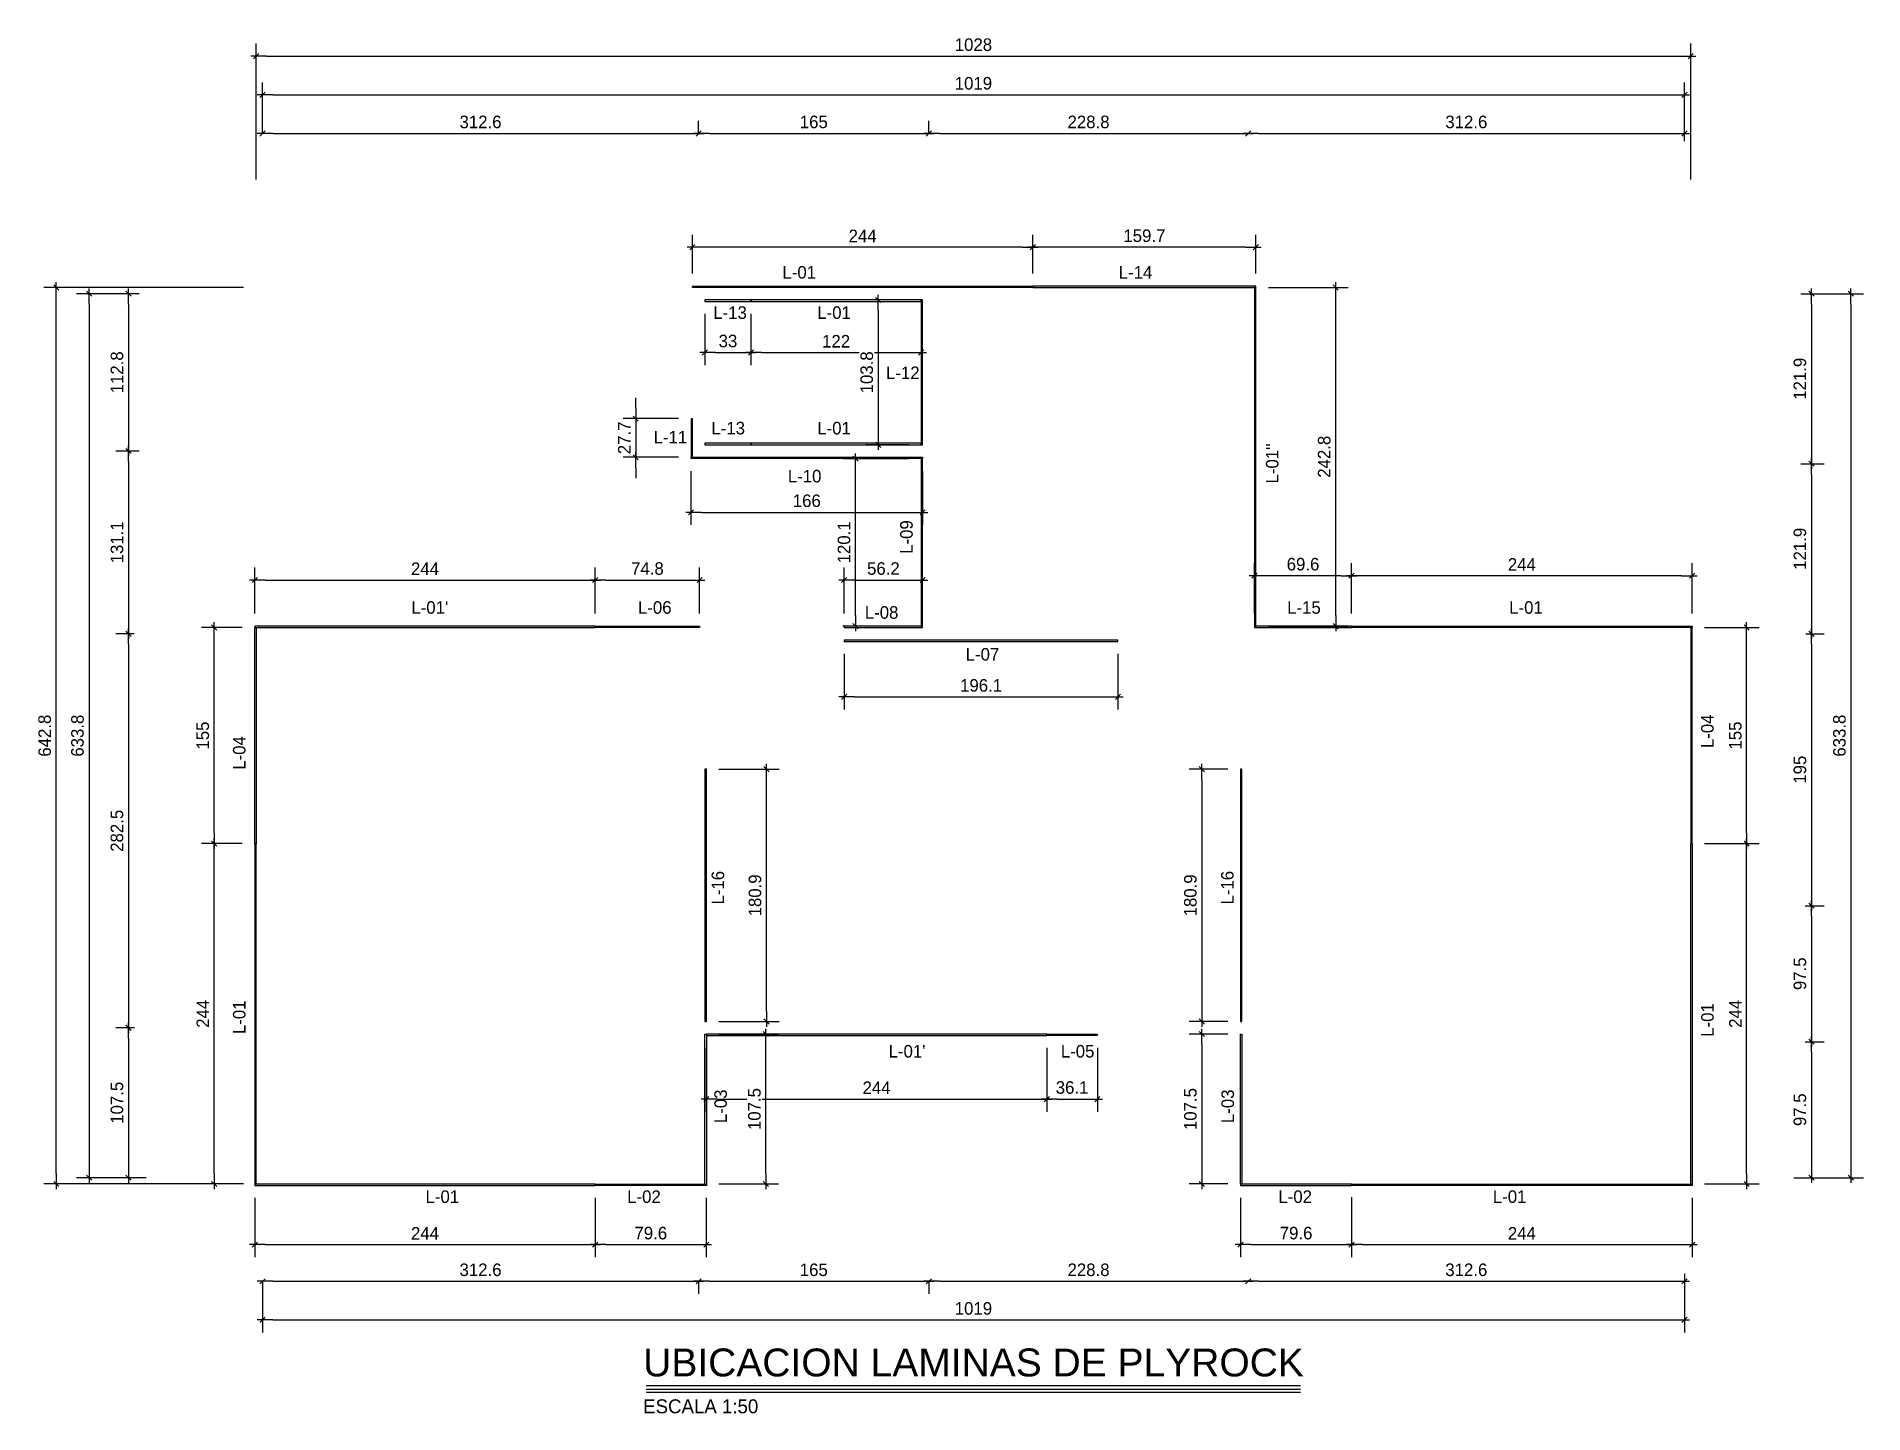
# Model space of a CAD drawing. Header units: millimetres. Extents: x 19442 to 19711, y 4351 to 4752.
# Drawn here: x 19442.46 to 19455.55, y 4514.15 to 4524.02 of the extents above; entities that cross this region are included whole.
import ezdxf
from ezdxf.enums import TextEntityAlignment as Align

# ---------------------------------------------------------------- set-up
doc = ezdxf.new("R2010")
doc.units = ezdxf.units.MM
for name, color, linetype in [('0 @ 0.5', 7, 'Continuous'), ('LAMINA PLYROCK', 3, 'Continuous'), ('TEXTO @ 0.5', 2, 'Continuous'), ('TEXTOS TITULOS @ 0.5', 3, 'Continuous')]:
    doc.layers.add(name, color=color, linetype=linetype)
doc.styles.add('century gothic', font='GOTHIC.TTF')
doc.styles.add('NOTAS', font='GOTHIC.TTF')
doc.styles.add('SMCtitulos', font='sanss___.ttf')
doc.dimstyles.new('ANOTATIVE CM SMCONSTRUCCIONES', dxfattribs={"dimscale": 0, "dimtxt": 0.18, "dimasz": 0.15, "dimexe": 0.18, "dimexo": 0.18, "dimgap": 0.07, "dimtad": 1, "dimdec": 1, "dimlfac": 100, "dimdsep": 46, "dimtxsty": 'century gothic', "dimblk1": 'FLECHA1', "dimblk2": 'FLECHA1', "dimsah": 1, "dimcen": 0.18, "dimdle": 0.075, "dimclrd": 1, "dimclre": 1, "dimclrt": 2, "dimaunit": 1, "dimadec": 0, "dimazin": 2, "dimtfac": 0.75, "dimtdec": 1, "dimtix": 1, "dimtmove": 2, "dimatfit": 3, "dimfxl": 0.09, "dimtvp": 1.5, "dimtfill": 1, "dimtolj": 1, "dimtzin": 0, "dimarcsym": 0})

msp = doc.modelspace()

# ---------------------------------------------------------------- texts
at = {"layer": 'TEXTO @ 0.5', "color": 2, "char_height": 0.09, "width": 0.238534, "attachment_point": 1, "style": 'century gothic'}
for s, insert in [('L-01 ', (19447.8043, 4522.374)), ('L-14 ', (19450.2142, 4522.374)), ('L-13', (19447.3086, 4522.0854)), ('L-01', (19448.054, 4522.0854)), ('L-12 ', (19448.5466, 4521.6538)), ('L-13', (19447.2954, 4521.2571)), ('L-01', (19448.054, 4521.2571)), ('L-11 ', (19446.881, 4521.192)), ('L-10 ', (19447.8428, 4520.9125)), ("L-01' ", (19445.1455, 4519.9713)), ('L-06 ', (19446.7691, 4519.9713)), ('L-08', (19448.3946, 4519.9356)), ('L-15 ', (19451.4214, 4519.9713)), ('L-01 ', (19453.0124, 4519.9713)), ('L-07 ', (19449.1176, 4519.6354)), ("L-01'", (19448.5653, 4516.7893)), ('L-05', (19449.7993, 4516.7893)), ('L-01 ', (19445.2468, 4515.747)), ('L-02 ', (19446.6918, 4515.747)), ('L-02 ', (19451.3584, 4515.747)), ('L-01 ', (19452.895, 4515.747))]:
    msp.add_mtext(s, dxfattribs=dict(at, insert=insert))
at = {"layer": 'TEXTO @ 0.5', "color": 2, "char_height": 0.09, "width": 0.238534, "rotation": 90, "style": 'century gothic'}
for s, insert, attachment_point in [("L-01'' ", (19451.2689, 4520.8153), 1), ('L-09', (19448.648, 4520.3106), 1), ('L-04', (19454.479, 4518.9181), 7), ('L-04', (19443.8669, 4518.7627), 1), ('L-16', (19447.2967, 4517.7965), 1), ('L-16', (19450.9475, 4517.7965), 1), ('L-01', (19443.8669, 4516.8674), 1), ('L-01', (19454.479, 4516.8481), 7), ('L-03 ', (19447.3163, 4516.2292), 1), ('L-03 ', (19450.9504, 4516.2292), 1)]:
    msp.add_mtext(s, dxfattribs=dict(at, insert=insert, attachment_point=attachment_point))

# ---------------------------------------------------------------- blocks, each defined once
blk = doc.blocks.new('*U16')
at = {"color": 2}
blk.add_line((0, 0.052), (9.38, 0.052), dxfattribs=at)
at = {"color": 250}
blk.add_line((0, 0), (9.38, 0), dxfattribs=at)
at = {"color": 7}
blk.add_line((0, -0.047), (9.38, -0.047), dxfattribs=at)
at = {"color": 0, "linetype": 'ByBlock', "lineweight": -2, "style": 'NOTAS'}
for tag, p in [('1TITLE', (0.027, 1.014)), ('2TITLE', (-0.043, 0.181))]:
    blk.add_attdef(tag, p, '', height=0.3, dxfattribs=at)
blk.add_attdef('SCALE', text='', height=0.18, dxfattribs=at).set_placement((-0.043, -0.148), align=Align.TOP_LEFT)
blk = doc.blocks.new('FLECHA1')
at = {"color": 1}
blk.add_line((-1, 0), (0.5, 0), dxfattribs=at)
at = {"color": 4}
blk.add_line((-0.25, -0.25), (0.25, 0.25), dxfattribs=at)
blk = doc.blocks.new('*D17')
at = {"color": 1, "lineweight": -2, "transparency": 16777216}
for p, q in [((19444.078, 4523.33), (19444.078, 4523.415)), ((19444.153, 4523.325), (19447.129, 4523.325)), ((19447.204, 4523.33), (19447.204, 4523.415))]:
    blk.add_line(p, q, dxfattribs=at)
at = {"layer": 'Defpoints', "color": 0, "transparency": 16777216}
for p in [(19447.204, 4523.325), (19444.078, 4523.24), (19447.204, 4523.24)]:
    blk.add_point(p, dxfattribs=at)
at = {"color": 1, "lineweight": -2, "transparency": 16777216, "xscale": 0.075, "yscale": 0.075, "zscale": 0.075, "rotation": 180}
blk.add_blockref('FLECHA1', (19444.078, 4523.325), dxfattribs=at)
at = {"color": 1, "lineweight": -2, "transparency": 16777216, "xscale": 0.075, "yscale": 0.075, "zscale": 0.075}
blk.add_blockref('FLECHA1', (19447.204, 4523.325), dxfattribs=at)
at = {"color": 2, "transparency": 16777216, "insert": (19445.641, 4523.407), "char_height": 0.09, "attachment_point": 5, "style": 'century gothic', "bg_fill": 3, "box_fill_scale": 1.1, "bg_fill_color": 256, "bg_fill_true_color": 13158600, "bg_fill_transparency": 0}
blk.add_mtext('\\A1;312.6', dxfattribs=at)
blk = doc.blocks.new('*D18')
at = {"color": 1, "lineweight": -2, "transparency": 16777216}
for p, q in [((19447.204, 4523.33), (19447.204, 4523.415)), ((19447.279, 4523.325), (19448.779, 4523.325)), ((19448.854, 4523.32), (19448.854, 4523.415))]:
    blk.add_line(p, q, dxfattribs=at)
at = {"layer": 'Defpoints', "color": 0, "transparency": 16777216}
for p in [(19448.854, 4523.325), (19447.204, 4523.24), (19448.854, 4523.23)]:
    blk.add_point(p, dxfattribs=at)
at = {"color": 1, "lineweight": -2, "transparency": 16777216, "xscale": 0.075, "yscale": 0.075, "zscale": 0.075, "rotation": 180}
blk.add_blockref('FLECHA1', (19447.204, 4523.325), dxfattribs=at)
at = {"color": 1, "lineweight": -2, "transparency": 16777216, "xscale": 0.075, "yscale": 0.075, "zscale": 0.075}
blk.add_blockref('FLECHA1', (19448.854, 4523.325), dxfattribs=at)
at = {"color": 2, "transparency": 16777216, "insert": (19448.029, 4523.407), "char_height": 0.09, "attachment_point": 5, "style": 'century gothic', "bg_fill": 3, "box_fill_scale": 1.1, "bg_fill_color": 256, "bg_fill_true_color": 13158600, "bg_fill_transparency": 0}
blk.add_mtext('\\A1;165', dxfattribs=at)
blk = doc.blocks.new('*D19')
at = {"color": 1, "lineweight": -2, "transparency": 16777216}
for p, q in [((19448.854, 4523.32), (19448.854, 4523.415)), ((19448.929, 4523.325), (19451.067, 4523.325))]:
    blk.add_line(p, q, dxfattribs=at)
at = {"layer": 'Defpoints', "color": 0, "transparency": 16777216}
for p in [(19451.142, 4523.325), (19451.142, 4523.325), (19448.854, 4523.23)]:
    blk.add_point(p, dxfattribs=at)
at = {"color": 1, "lineweight": -2, "transparency": 16777216, "xscale": 0.075, "yscale": 0.075, "zscale": 0.075, "rotation": 180}
blk.add_blockref('FLECHA1', (19448.854, 4523.325), dxfattribs=at)
at = {"color": 1, "lineweight": -2, "transparency": 16777216, "xscale": 0.075, "yscale": 0.075, "zscale": 0.075}
blk.add_blockref('FLECHA1', (19451.142, 4523.325), dxfattribs=at)
at = {"color": 2, "transparency": 16777216, "insert": (19449.998, 4523.407), "char_height": 0.09, "attachment_point": 5, "style": 'century gothic', "bg_fill": 3, "box_fill_scale": 1.1, "bg_fill_color": 256, "bg_fill_true_color": 13158600, "bg_fill_transparency": 0}
blk.add_mtext('\\A1;228.8', dxfattribs=at)
blk = doc.blocks.new('*D20')
at = {"color": 1, "lineweight": -2, "transparency": 16777216}
for p, q in [((19451.217, 4523.325), (19454.193, 4523.325)), ((19454.268, 4523.302), (19454.268, 4523.415))]:
    blk.add_line(p, q, dxfattribs=at)
at = {"layer": 'Defpoints', "color": 0, "transparency": 16777216}
for p in [(19451.142, 4523.325), (19454.268, 4523.325), (19454.268, 4523.212)]:
    blk.add_point(p, dxfattribs=at)
at = {"color": 1, "lineweight": -2, "transparency": 16777216, "xscale": 0.075, "yscale": 0.075, "zscale": 0.075, "rotation": 180}
blk.add_blockref('FLECHA1', (19451.142, 4523.325), dxfattribs=at)
at = {"color": 1, "lineweight": -2, "transparency": 16777216, "xscale": 0.075, "yscale": 0.075, "zscale": 0.075}
blk.add_blockref('FLECHA1', (19454.268, 4523.325), dxfattribs=at)
at = {"color": 2, "transparency": 16777216, "insert": (19452.705, 4523.407), "char_height": 0.09, "attachment_point": 5, "style": 'century gothic', "bg_fill": 3, "box_fill_scale": 1.1, "bg_fill_color": 256, "bg_fill_true_color": 13158600, "bg_fill_transparency": 0}
blk.add_mtext('\\A1;312.6', dxfattribs=at)
blk = doc.blocks.new('*D21')
at = {"color": 1, "lineweight": -2, "transparency": 16777216}
for p, q in [((19444.078, 4523.33), (19444.078, 4523.691)), ((19454.268, 4523.27), (19454.268, 4523.691)), ((19444.153, 4523.601), (19454.193, 4523.601))]:
    blk.add_line(p, q, dxfattribs=at)
at = {"layer": 'Defpoints', "color": 0, "transparency": 16777216}
for p in [(19454.268, 4523.601), (19444.078, 4523.24), (19454.268, 4523.18)]:
    blk.add_point(p, dxfattribs=at)
at = {"color": 1, "lineweight": -2, "transparency": 16777216, "xscale": 0.075, "yscale": 0.075, "zscale": 0.075, "rotation": 180}
blk.add_blockref('FLECHA1', (19444.078, 4523.601), dxfattribs=at)
at = {"color": 1, "lineweight": -2, "transparency": 16777216, "xscale": 0.075, "yscale": 0.075, "zscale": 0.075}
blk.add_blockref('FLECHA1', (19454.268, 4523.601), dxfattribs=at)
at = {"color": 2, "transparency": 16777216, "insert": (19449.173, 4523.684), "char_height": 0.09, "attachment_point": 5, "style": 'century gothic', "bg_fill": 3, "box_fill_scale": 1.1, "bg_fill_color": 256, "bg_fill_true_color": 13158600, "bg_fill_transparency": 0}
blk.add_mtext('\\A1;1019', dxfattribs=at)
blk = doc.blocks.new('*D22')
at = {"color": 1, "lineweight": -2, "transparency": 16777216}
for p, q in [((19443.195, 4522.176), (19443.028, 4522.176)), ((19443.118, 4522.101), (19443.118, 4521.123)), ((19443.195, 4521.048), (19443.028, 4521.048))]:
    blk.add_line(p, q, dxfattribs=at)
at = {"layer": 'Defpoints', "color": 0, "transparency": 16777216}
for p in [(19443.285, 4522.176), (19443.118, 4521.048), (19443.285, 4521.048)]:
    blk.add_point(p, dxfattribs=at)
at = {"color": 1, "lineweight": -2, "transparency": 16777216, "xscale": 0.075, "yscale": 0.075, "zscale": 0.075}
for p, rotation in [((19443.118, 4522.176), 90), ((19443.118, 4521.048), 270)]:
    blk.add_blockref('FLECHA1', p, dxfattribs=dict(at, rotation=rotation))
at = {"color": 2, "transparency": 16777216, "insert": (19443.036, 4521.612), "char_height": 0.09, "attachment_point": 5, "rotation": 90, "style": 'century gothic', "bg_fill": 3, "box_fill_scale": 1.1, "bg_fill_color": 256, "bg_fill_true_color": 13158600, "bg_fill_transparency": 0}
blk.add_mtext('\\A1;112.8', dxfattribs=at)
blk = doc.blocks.new('*D23')
at = {"color": 1, "lineweight": -2, "transparency": 16777216}
for p, q in [((19443.195, 4521.048), (19443.028, 4521.048)), ((19443.118, 4520.973), (19443.118, 4519.813)), ((19443.159, 4519.738), (19443.028, 4519.738))]:
    blk.add_line(p, q, dxfattribs=at)
at = {"layer": 'Defpoints', "color": 0, "transparency": 16777216}
for p in [(19443.285, 4521.048), (19443.118, 4519.738), (19443.249, 4519.738)]:
    blk.add_point(p, dxfattribs=at)
at = {"color": 1, "lineweight": -2, "transparency": 16777216, "xscale": 0.075, "yscale": 0.075, "zscale": 0.075}
for p, rotation in [((19443.118, 4521.048), 90), ((19443.118, 4519.738), 270)]:
    blk.add_blockref('FLECHA1', p, dxfattribs=dict(at, rotation=rotation))
at = {"color": 2, "transparency": 16777216, "insert": (19443.036, 4520.393), "char_height": 0.09, "attachment_point": 5, "rotation": 90, "style": 'century gothic', "bg_fill": 3, "box_fill_scale": 1.1, "bg_fill_color": 256, "bg_fill_true_color": 13158600, "bg_fill_transparency": 0}
blk.add_mtext('\\A1;131.1', dxfattribs=at)
blk = doc.blocks.new('*D24')
at = {"color": 1, "lineweight": -2, "transparency": 16777216}
for p, q in [((19443.159, 4519.738), (19443.028, 4519.738)), ((19443.118, 4519.663), (19443.118, 4516.988)), ((19443.162, 4516.913), (19443.028, 4516.913))]:
    blk.add_line(p, q, dxfattribs=at)
at = {"layer": 'Defpoints', "color": 0, "transparency": 16777216}
for p in [(19443.249, 4519.738), (19443.118, 4516.913), (19443.252, 4516.913)]:
    blk.add_point(p, dxfattribs=at)
at = {"color": 1, "lineweight": -2, "transparency": 16777216, "xscale": 0.075, "yscale": 0.075, "zscale": 0.075}
for p, rotation in [((19443.118, 4519.738), 90), ((19443.118, 4516.913), 270)]:
    blk.add_blockref('FLECHA1', p, dxfattribs=dict(at, rotation=rotation))
at = {"color": 2, "transparency": 16777216, "insert": (19443.036, 4518.325), "char_height": 0.09, "attachment_point": 5, "rotation": 90, "style": 'century gothic', "bg_fill": 3, "box_fill_scale": 1.1, "bg_fill_color": 256, "bg_fill_true_color": 13158600, "bg_fill_transparency": 0}
blk.add_mtext('\\A1;282.5', dxfattribs=at)
blk = doc.blocks.new('*D25')
at = {"color": 1, "lineweight": -2, "transparency": 16777216}
for p, q in [((19443.162, 4516.913), (19443.028, 4516.913)), ((19443.118, 4516.838), (19443.118, 4515.913)), ((19443.245, 4515.838), (19443.028, 4515.838))]:
    blk.add_line(p, q, dxfattribs=at)
at = {"layer": 'Defpoints', "color": 0, "transparency": 16777216}
for p in [(19443.252, 4516.913), (19443.118, 4515.838), (19443.335, 4515.838)]:
    blk.add_point(p, dxfattribs=at)
at = {"color": 1, "lineweight": -2, "transparency": 16777216, "xscale": 0.075, "yscale": 0.075, "zscale": 0.075}
for p, rotation in [((19443.118, 4516.913), 90), ((19443.118, 4515.838), 270)]:
    blk.add_blockref('FLECHA1', p, dxfattribs=dict(at, rotation=rotation))
at = {"color": 2, "transparency": 16777216, "insert": (19443.036, 4516.375), "char_height": 0.09, "attachment_point": 5, "rotation": 90, "style": 'century gothic', "bg_fill": 3, "box_fill_scale": 1.1, "bg_fill_color": 256, "bg_fill_true_color": 13158600, "bg_fill_transparency": 0}
blk.add_mtext('\\A1;107.5', dxfattribs=at)
blk = doc.blocks.new('*D26')
at = {"color": 1, "lineweight": -2, "transparency": 16777216}
for p, q in [((19443.195, 4522.176), (19442.746, 4522.176)), ((19442.836, 4522.101), (19442.836, 4515.913)), ((19443.195, 4515.838), (19442.746, 4515.838))]:
    blk.add_line(p, q, dxfattribs=at)
at = {"layer": 'Defpoints', "color": 0, "transparency": 16777216}
for p in [(19443.285, 4522.176), (19442.836, 4515.838), (19443.285, 4515.838)]:
    blk.add_point(p, dxfattribs=at)
at = {"color": 1, "lineweight": -2, "transparency": 16777216, "xscale": 0.075, "yscale": 0.075, "zscale": 0.075}
for p, rotation in [((19442.836, 4522.176), 90), ((19442.836, 4515.838), 270)]:
    blk.add_blockref('FLECHA1', p, dxfattribs=dict(at, rotation=rotation))
at = {"color": 2, "transparency": 16777216, "insert": (19442.753, 4519.007), "char_height": 0.09, "attachment_point": 5, "rotation": 90, "style": 'century gothic', "bg_fill": 3, "box_fill_scale": 1.1, "bg_fill_color": 256, "bg_fill_true_color": 13158600, "bg_fill_transparency": 0}
blk.add_mtext('\\A1;633.8', dxfattribs=at)
blk = doc.blocks.new('*D27')
at = {"color": 1, "lineweight": -2, "transparency": 16777216}
for p, q in [((19444.078, 4515.089), (19444.078, 4515.005)), ((19444.153, 4515.095), (19447.129, 4515.095)), ((19447.204, 4515.089), (19447.204, 4515.005))]:
    blk.add_line(p, q, dxfattribs=at)
at = {"layer": 'Defpoints', "color": 0, "transparency": 16777216}
for p in [(19444.078, 4515.179), (19447.204, 4515.179), (19447.204, 4515.095)]:
    blk.add_point(p, dxfattribs=at)
at = {"color": 1, "lineweight": -2, "transparency": 16777216, "xscale": 0.075, "yscale": 0.075, "zscale": 0.075, "rotation": 180}
blk.add_blockref('FLECHA1', (19444.078, 4515.095), dxfattribs=at)
at = {"color": 1, "lineweight": -2, "transparency": 16777216, "xscale": 0.075, "yscale": 0.075, "zscale": 0.075}
blk.add_blockref('FLECHA1', (19447.204, 4515.095), dxfattribs=at)
at = {"color": 2, "transparency": 16777216, "insert": (19445.641, 4515.177), "char_height": 0.09, "attachment_point": 5, "style": 'century gothic', "bg_fill": 3, "box_fill_scale": 1.1, "bg_fill_color": 256, "bg_fill_true_color": 13158600, "bg_fill_transparency": 0}
blk.add_mtext('\\A1;312.6', dxfattribs=at)
blk = doc.blocks.new('*D28')
at = {"color": 1, "lineweight": -2, "transparency": 16777216}
for p, q in [((19447.204, 4515.089), (19447.204, 4515.005)), ((19447.279, 4515.095), (19448.779, 4515.095)), ((19448.854, 4515.099), (19448.854, 4515.005))]:
    blk.add_line(p, q, dxfattribs=at)
at = {"layer": 'Defpoints', "color": 0, "transparency": 16777216}
for p in [(19448.854, 4515.189), (19447.204, 4515.179), (19448.854, 4515.095)]:
    blk.add_point(p, dxfattribs=at)
at = {"color": 1, "lineweight": -2, "transparency": 16777216, "xscale": 0.075, "yscale": 0.075, "zscale": 0.075, "rotation": 180}
blk.add_blockref('FLECHA1', (19447.204, 4515.095), dxfattribs=at)
at = {"color": 1, "lineweight": -2, "transparency": 16777216, "xscale": 0.075, "yscale": 0.075, "zscale": 0.075}
blk.add_blockref('FLECHA1', (19448.854, 4515.095), dxfattribs=at)
at = {"color": 2, "transparency": 16777216, "insert": (19448.029, 4515.177), "char_height": 0.09, "attachment_point": 5, "style": 'century gothic', "bg_fill": 3, "box_fill_scale": 1.1, "bg_fill_color": 256, "bg_fill_true_color": 13158600, "bg_fill_transparency": 0}
blk.add_mtext('\\A1;165', dxfattribs=at)
blk = doc.blocks.new('*D29')
at = {"color": 1, "lineweight": -2, "transparency": 16777216}
for p, q in [((19448.854, 4515.099), (19448.854, 4515.005)), ((19448.929, 4515.095), (19451.067, 4515.095))]:
    blk.add_line(p, q, dxfattribs=at)
at = {"layer": 'Defpoints', "color": 0, "transparency": 16777216}
for p in [(19448.854, 4515.189), (19451.142, 4515.095), (19451.142, 4515.095)]:
    blk.add_point(p, dxfattribs=at)
at = {"color": 1, "lineweight": -2, "transparency": 16777216, "xscale": 0.075, "yscale": 0.075, "zscale": 0.075, "rotation": 180}
blk.add_blockref('FLECHA1', (19448.854, 4515.095), dxfattribs=at)
at = {"color": 1, "lineweight": -2, "transparency": 16777216, "xscale": 0.075, "yscale": 0.075, "zscale": 0.075}
blk.add_blockref('FLECHA1', (19451.142, 4515.095), dxfattribs=at)
at = {"color": 2, "transparency": 16777216, "insert": (19449.998, 4515.177), "char_height": 0.09, "attachment_point": 5, "style": 'century gothic', "bg_fill": 3, "box_fill_scale": 1.1, "bg_fill_color": 256, "bg_fill_true_color": 13158600, "bg_fill_transparency": 0}
blk.add_mtext('\\A1;228.8', dxfattribs=at)
blk = doc.blocks.new('*D30')
at = {"color": 1, "lineweight": -2, "transparency": 16777216}
for p, q in [((19451.217, 4515.095), (19454.193, 4515.095)), ((19454.268, 4515.117), (19454.268, 4515.005))]:
    blk.add_line(p, q, dxfattribs=at)
at = {"layer": 'Defpoints', "color": 0, "transparency": 16777216}
for p in [(19454.268, 4515.207), (19451.142, 4515.095), (19454.268, 4515.095)]:
    blk.add_point(p, dxfattribs=at)
at = {"color": 1, "lineweight": -2, "transparency": 16777216, "xscale": 0.075, "yscale": 0.075, "zscale": 0.075, "rotation": 180}
blk.add_blockref('FLECHA1', (19451.142, 4515.095), dxfattribs=at)
at = {"color": 1, "lineweight": -2, "transparency": 16777216, "xscale": 0.075, "yscale": 0.075, "zscale": 0.075}
blk.add_blockref('FLECHA1', (19454.268, 4515.095), dxfattribs=at)
at = {"color": 2, "transparency": 16777216, "insert": (19452.705, 4515.177), "char_height": 0.09, "attachment_point": 5, "style": 'century gothic', "bg_fill": 3, "box_fill_scale": 1.1, "bg_fill_color": 256, "bg_fill_true_color": 13158600, "bg_fill_transparency": 0}
blk.add_mtext('\\A1;312.6', dxfattribs=at)
blk = doc.blocks.new('*D31')
at = {"color": 1, "lineweight": -2, "transparency": 16777216}
for p, q in [((19444.078, 4515.089), (19444.078, 4514.728)), ((19454.268, 4515.149), (19454.268, 4514.728)), ((19444.153, 4514.818), (19454.193, 4514.818))]:
    blk.add_line(p, q, dxfattribs=at)
at = {"layer": 'Defpoints', "color": 0, "transparency": 16777216}
for p in [(19454.268, 4515.239), (19444.078, 4515.179), (19454.268, 4514.818)]:
    blk.add_point(p, dxfattribs=at)
at = {"color": 1, "lineweight": -2, "transparency": 16777216, "xscale": 0.075, "yscale": 0.075, "zscale": 0.075, "rotation": 180}
blk.add_blockref('FLECHA1', (19444.078, 4514.818), dxfattribs=at)
at = {"color": 1, "lineweight": -2, "transparency": 16777216, "xscale": 0.075, "yscale": 0.075, "zscale": 0.075}
blk.add_blockref('FLECHA1', (19454.268, 4514.818), dxfattribs=at)
at = {"color": 2, "transparency": 16777216, "insert": (19449.173, 4514.9), "char_height": 0.09, "attachment_point": 5, "style": 'century gothic', "bg_fill": 3, "box_fill_scale": 1.1, "bg_fill_color": 256, "bg_fill_true_color": 13158600, "bg_fill_transparency": 0}
blk.add_mtext('\\A1;1019', dxfattribs=at)
blk = doc.blocks.new('*D32')
at = {"color": 1, "lineweight": -2, "transparency": 16777216}
for p, q in [((19455.102, 4522.176), (19455.269, 4522.176)), ((19455.179, 4522.101), (19455.179, 4521.032)), ((19455.102, 4520.957), (19455.269, 4520.957))]:
    blk.add_line(p, q, dxfattribs=at)
at = {"layer": 'Defpoints', "color": 0, "transparency": 16777216}
for p in [(19455.012, 4522.176), (19455.012, 4520.957), (19455.179, 4520.957)]:
    blk.add_point(p, dxfattribs=at)
at = {"color": 1, "lineweight": -2, "transparency": 16777216, "xscale": 0.075, "yscale": 0.075, "zscale": 0.075}
for p, rotation in [((19455.179, 4522.176), 90), ((19455.179, 4520.957), 270)]:
    blk.add_blockref('FLECHA1', p, dxfattribs=dict(at, rotation=rotation))
at = {"color": 2, "transparency": 16777216, "insert": (19455.096, 4521.566), "char_height": 0.09, "attachment_point": 5, "rotation": 90, "style": 'century gothic', "bg_fill": 3, "box_fill_scale": 1.1, "bg_fill_color": 256, "bg_fill_true_color": 13158600, "bg_fill_transparency": 0}
blk.add_mtext('\\A1;121.9', dxfattribs=at)
blk = doc.blocks.new('*D33')
at = {"color": 1, "lineweight": -2, "transparency": 16777216}
for p, q in [((19455.102, 4520.957), (19455.269, 4520.957)), ((19455.179, 4520.882), (19455.179, 4519.813)), ((19455.137, 4519.738), (19455.269, 4519.738))]:
    blk.add_line(p, q, dxfattribs=at)
at = {"layer": 'Defpoints', "color": 0, "transparency": 16777216}
for p in [(19455.012, 4520.957), (19455.047, 4519.738), (19455.179, 4519.738)]:
    blk.add_point(p, dxfattribs=at)
at = {"color": 1, "lineweight": -2, "transparency": 16777216, "xscale": 0.075, "yscale": 0.075, "zscale": 0.075}
for p, rotation in [((19455.179, 4520.957), 90), ((19455.179, 4519.738), 270)]:
    blk.add_blockref('FLECHA1', p, dxfattribs=dict(at, rotation=rotation))
at = {"color": 2, "transparency": 16777216, "insert": (19455.096, 4520.347), "char_height": 0.09, "attachment_point": 5, "rotation": 90, "style": 'century gothic', "bg_fill": 3, "box_fill_scale": 1.1, "bg_fill_color": 256, "bg_fill_true_color": 13158600, "bg_fill_transparency": 0}
blk.add_mtext('\\A1;121.9', dxfattribs=at)
blk = doc.blocks.new('*D34')
at = {"color": 1, "lineweight": -2, "transparency": 16777216}
for p, q in [((19455.137, 4519.738), (19455.269, 4519.738)), ((19455.179, 4519.663), (19455.179, 4517.863)), ((19455.134, 4517.788), (19455.269, 4517.788))]:
    blk.add_line(p, q, dxfattribs=at)
at = {"layer": 'Defpoints', "color": 0, "transparency": 16777216}
for p in [(19455.047, 4519.738), (19455.044, 4517.788), (19455.179, 4517.788)]:
    blk.add_point(p, dxfattribs=at)
at = {"color": 1, "lineweight": -2, "transparency": 16777216, "xscale": 0.075, "yscale": 0.075, "zscale": 0.075}
for p, rotation in [((19455.179, 4519.738), 90), ((19455.179, 4517.788), 270)]:
    blk.add_blockref('FLECHA1', p, dxfattribs=dict(at, rotation=rotation))
at = {"color": 2, "transparency": 16777216, "insert": (19455.096, 4518.763), "char_height": 0.09, "attachment_point": 5, "rotation": 90, "style": 'century gothic', "bg_fill": 3, "box_fill_scale": 1.1, "bg_fill_color": 256, "bg_fill_true_color": 13158600, "bg_fill_transparency": 0}
blk.add_mtext('\\A1;195', dxfattribs=at)
blk = doc.blocks.new('*D35')
at = {"color": 1, "lineweight": -2, "transparency": 16777216}
for p, q in [((19455.134, 4517.788), (19455.269, 4517.788)), ((19455.179, 4517.713), (19455.179, 4516.888)), ((19455.133, 4516.813), (19455.269, 4516.813))]:
    blk.add_line(p, q, dxfattribs=at)
at = {"layer": 'Defpoints', "color": 0, "transparency": 16777216}
for p in [(19455.044, 4517.788), (19455.043, 4516.813), (19455.179, 4516.813)]:
    blk.add_point(p, dxfattribs=at)
at = {"color": 1, "lineweight": -2, "transparency": 16777216, "xscale": 0.075, "yscale": 0.075, "zscale": 0.075}
for p, rotation in [((19455.179, 4517.788), 90), ((19455.179, 4516.813), 270)]:
    blk.add_blockref('FLECHA1', p, dxfattribs=dict(at, rotation=rotation))
at = {"color": 2, "transparency": 16777216, "insert": (19455.096, 4517.3), "char_height": 0.09, "attachment_point": 5, "rotation": 90, "style": 'century gothic', "bg_fill": 3, "box_fill_scale": 1.1, "bg_fill_color": 256, "bg_fill_true_color": 13158600, "bg_fill_transparency": 0}
blk.add_mtext('\\A1;97.5', dxfattribs=at)
blk = doc.blocks.new('*D36')
at = {"color": 1, "lineweight": -2, "transparency": 16777216}
for p, q in [((19455.133, 4516.813), (19455.269, 4516.813)), ((19455.179, 4516.738), (19455.179, 4515.913)), ((19455.052, 4515.838), (19455.269, 4515.838))]:
    blk.add_line(p, q, dxfattribs=at)
at = {"layer": 'Defpoints', "color": 0, "transparency": 16777216}
for p in [(19455.043, 4516.813), (19454.962, 4515.838), (19455.179, 4515.838)]:
    blk.add_point(p, dxfattribs=at)
at = {"color": 1, "lineweight": -2, "transparency": 16777216, "xscale": 0.075, "yscale": 0.075, "zscale": 0.075}
for p, rotation in [((19455.179, 4516.813), 90), ((19455.179, 4515.838), 270)]:
    blk.add_blockref('FLECHA1', p, dxfattribs=dict(at, rotation=rotation))
at = {"color": 2, "transparency": 16777216, "insert": (19455.096, 4516.325), "char_height": 0.09, "attachment_point": 5, "rotation": 90, "style": 'century gothic', "bg_fill": 3, "box_fill_scale": 1.1, "bg_fill_color": 256, "bg_fill_true_color": 13158600, "bg_fill_transparency": 0}
blk.add_mtext('\\A1;97.5', dxfattribs=at)
blk = doc.blocks.new('*D37')
at = {"color": 1, "lineweight": -2, "transparency": 16777216}
for p, q in [((19455.102, 4522.176), (19455.551, 4522.176)), ((19455.461, 4522.101), (19455.461, 4515.913)), ((19455.102, 4515.838), (19455.551, 4515.838))]:
    blk.add_line(p, q, dxfattribs=at)
at = {"layer": 'Defpoints', "color": 0, "transparency": 16777216}
for p in [(19455.012, 4522.176), (19455.012, 4515.838), (19455.461, 4515.838)]:
    blk.add_point(p, dxfattribs=at)
at = {"color": 1, "lineweight": -2, "transparency": 16777216, "xscale": 0.075, "yscale": 0.075, "zscale": 0.075}
for p, rotation in [((19455.461, 4522.176), 90), ((19455.461, 4515.838), 270)]:
    blk.add_blockref('FLECHA1', p, dxfattribs=dict(at, rotation=rotation))
at = {"color": 2, "transparency": 16777216, "insert": (19455.379, 4519.007), "char_height": 0.09, "attachment_point": 5, "rotation": 90, "style": 'century gothic', "bg_fill": 3, "box_fill_scale": 1.1, "bg_fill_color": 256, "bg_fill_true_color": 13158600, "bg_fill_transparency": 0}
blk.add_mtext('\\A1;633.8', dxfattribs=at)
blk = doc.blocks.new('*D38')
at = {"color": 1, "lineweight": -2, "transparency": 16777216}
for p, q in [((19443.943, 4522.221), (19442.511, 4522.221)), ((19442.601, 4515.868), (19442.601, 4522.146)), ((19443.943, 4515.793), (19442.511, 4515.793))]:
    blk.add_line(p, q, dxfattribs=at)
at = {"layer": 'Defpoints', "color": 0, "transparency": 16777216}
for p in [(19442.601, 4522.221), (19444.033, 4522.221), (19444.033, 4515.793)]:
    blk.add_point(p, dxfattribs=at)
at = {"color": 1, "lineweight": -2, "transparency": 16777216, "xscale": 0.075, "yscale": 0.075, "zscale": 0.075}
for p, rotation in [((19442.601, 4522.221), 90), ((19442.601, 4515.793), 270)]:
    blk.add_blockref('FLECHA1', p, dxfattribs=dict(at, rotation=rotation))
at = {"color": 2, "transparency": 16777216, "insert": (19442.518, 4519.007), "char_height": 0.09, "attachment_point": 5, "rotation": 90, "style": 'century gothic', "bg_fill": 3, "box_fill_scale": 1.1, "bg_fill_color": 256, "bg_fill_true_color": 13158600, "bg_fill_transparency": 0}
blk.add_mtext('\\A1;642.8', dxfattribs=at)
blk = doc.blocks.new('*D39')
at = {"color": 1, "lineweight": -2, "transparency": 16777216}
for p, q in [((19444.033, 4522.995), (19444.033, 4523.969)), ((19454.313, 4522.995), (19454.313, 4523.969)), ((19444.108, 4523.879), (19454.238, 4523.879))]:
    blk.add_line(p, q, dxfattribs=at)
at = {"layer": 'Defpoints', "color": 0, "transparency": 16777216}
for p in [(19454.313, 4523.879), (19444.033, 4522.905), (19454.313, 4522.905)]:
    blk.add_point(p, dxfattribs=at)
at = {"color": 1, "lineweight": -2, "transparency": 16777216, "xscale": 0.075, "yscale": 0.075, "zscale": 0.075, "rotation": 180}
blk.add_blockref('FLECHA1', (19444.033, 4523.879), dxfattribs=at)
at = {"color": 1, "lineweight": -2, "transparency": 16777216, "xscale": 0.075, "yscale": 0.075, "zscale": 0.075}
blk.add_blockref('FLECHA1', (19454.313, 4523.879), dxfattribs=at)
at = {"color": 2, "transparency": 16777216, "insert": (19449.173, 4523.961), "char_height": 0.09, "attachment_point": 5, "style": 'century gothic', "bg_fill": 3, "box_fill_scale": 1.1, "bg_fill_color": 256, "bg_fill_true_color": 13158600, "bg_fill_transparency": 0}
blk.add_mtext('\\A1;1028', dxfattribs=at)
blk = doc.blocks.new('*D73')
at = {"color": 1, "lineweight": -2, "transparency": 16777216}
for p, q in [((19443.933, 4518.233), (19443.642, 4518.233)), ((19443.732, 4515.868), (19443.732, 4518.158)), ((19443.933, 4515.793), (19443.642, 4515.793))]:
    blk.add_line(p, q, dxfattribs=at)
at = {"layer": 'Defpoints', "color": 0, "transparency": 16777216}
for p in [(19443.732, 4518.233), (19444.023, 4518.233), (19444.023, 4515.793)]:
    blk.add_point(p, dxfattribs=at)
at = {"color": 1, "lineweight": -2, "transparency": 16777216, "xscale": 0.075, "yscale": 0.075, "zscale": 0.075}
for p, rotation in [((19443.732, 4518.233), 90), ((19443.732, 4515.793), 270)]:
    blk.add_blockref('FLECHA1', p, dxfattribs=dict(at, rotation=rotation))
at = {"color": 2, "transparency": 16777216, "insert": (19443.651, 4517.013), "char_height": 0.09, "attachment_point": 5, "rotation": 90, "style": 'century gothic', "bg_fill": 3, "box_fill_scale": 1.1, "bg_fill_color": 256, "bg_fill_true_color": 13158600, "bg_fill_transparency": 0}
blk.add_mtext('\\A1;244', dxfattribs=at)
blk = doc.blocks.new('*D74')
at = {"color": 1, "lineweight": -2, "transparency": 16777216}
for p, q in [((19443.933, 4519.783), (19443.642, 4519.783)), ((19443.732, 4518.308), (19443.732, 4519.708)), ((19443.933, 4518.233), (19443.642, 4518.233))]:
    blk.add_line(p, q, dxfattribs=at)
at = {"layer": 'Defpoints', "color": 0, "transparency": 16777216}
for p in [(19443.732, 4519.783), (19444.023, 4519.783), (19444.023, 4518.233)]:
    blk.add_point(p, dxfattribs=at)
at = {"color": 1, "lineweight": -2, "transparency": 16777216, "xscale": 0.075, "yscale": 0.075, "zscale": 0.075}
for p, rotation in [((19443.732, 4519.783), 90), ((19443.732, 4518.233), 270)]:
    blk.add_blockref('FLECHA1', p, dxfattribs=dict(at, rotation=rotation))
at = {"color": 2, "transparency": 16777216, "insert": (19443.651, 4519.008), "char_height": 0.09, "attachment_point": 5, "rotation": 90, "style": 'century gothic', "bg_fill": 3, "box_fill_scale": 1.1, "bg_fill_color": 256, "bg_fill_true_color": 13158600, "bg_fill_transparency": 0}
blk.add_mtext('\\A1;155', dxfattribs=at)
blk = doc.blocks.new('*D75')
at = {"color": 1, "lineweight": -2, "transparency": 16777216}
for p, q in [((19444.023, 4519.883), (19444.023, 4520.213)), ((19446.463, 4519.883), (19446.463, 4520.213)), ((19444.098, 4520.123), (19446.388, 4520.123))]:
    blk.add_line(p, q, dxfattribs=at)
at = {"layer": 'Defpoints', "color": 0, "transparency": 16777216}
for p in [(19446.463, 4520.123), (19444.023, 4519.793), (19446.463, 4519.793)]:
    blk.add_point(p, dxfattribs=at)
at = {"color": 1, "lineweight": -2, "transparency": 16777216, "xscale": 0.075, "yscale": 0.075, "zscale": 0.075, "rotation": 180}
blk.add_blockref('FLECHA1', (19444.023, 4520.123), dxfattribs=at)
at = {"color": 1, "lineweight": -2, "transparency": 16777216, "xscale": 0.075, "yscale": 0.075, "zscale": 0.075}
blk.add_blockref('FLECHA1', (19446.463, 4520.123), dxfattribs=at)
at = {"color": 2, "transparency": 16777216, "insert": (19445.243, 4520.204), "char_height": 0.09, "attachment_point": 5, "style": 'century gothic', "bg_fill": 3, "box_fill_scale": 1.1, "bg_fill_color": 256, "bg_fill_true_color": 13158600, "bg_fill_transparency": 0}
blk.add_mtext('\\A1;244', dxfattribs=at)
blk = doc.blocks.new('*D76')
at = {"color": 1, "lineweight": -2, "transparency": 16777216}
for p, q in [((19446.463, 4519.883), (19446.463, 4520.213)), ((19447.211, 4519.883), (19447.211, 4520.213)), ((19446.538, 4520.123), (19447.136, 4520.123))]:
    blk.add_line(p, q, dxfattribs=at)
at = {"layer": 'Defpoints', "color": 0, "transparency": 16777216}
for p in [(19447.211, 4520.123), (19446.463, 4519.793), (19447.211, 4519.793)]:
    blk.add_point(p, dxfattribs=at)
at = {"color": 1, "lineweight": -2, "transparency": 16777216, "xscale": 0.075, "yscale": 0.075, "zscale": 0.075, "rotation": 180}
blk.add_blockref('FLECHA1', (19446.463, 4520.123), dxfattribs=at)
at = {"color": 1, "lineweight": -2, "transparency": 16777216, "xscale": 0.075, "yscale": 0.075, "zscale": 0.075}
blk.add_blockref('FLECHA1', (19447.211, 4520.123), dxfattribs=at)
at = {"color": 2, "transparency": 16777216, "insert": (19446.837, 4520.205), "char_height": 0.09, "attachment_point": 5, "style": 'century gothic', "bg_fill": 3, "box_fill_scale": 1.1, "bg_fill_color": 256, "bg_fill_true_color": 13158600, "bg_fill_transparency": 0}
blk.add_mtext('\\A1;74.8', dxfattribs=at)
blk = doc.blocks.new('*D77')
at = {"color": 1, "lineweight": -2, "transparency": 16777216}
for p, q in [((19444.023, 4515.693), (19444.023, 4515.268)), ((19446.463, 4515.693), (19446.463, 4515.268)), ((19444.098, 4515.358), (19446.388, 4515.358))]:
    blk.add_line(p, q, dxfattribs=at)
at = {"layer": 'Defpoints', "color": 0, "transparency": 16777216}
for p in [(19444.023, 4515.783), (19446.463, 4515.783), (19446.463, 4515.358)]:
    blk.add_point(p, dxfattribs=at)
at = {"color": 1, "lineweight": -2, "transparency": 16777216, "xscale": 0.075, "yscale": 0.075, "zscale": 0.075, "rotation": 180}
blk.add_blockref('FLECHA1', (19444.023, 4515.358), dxfattribs=at)
at = {"color": 1, "lineweight": -2, "transparency": 16777216, "xscale": 0.075, "yscale": 0.075, "zscale": 0.075}
blk.add_blockref('FLECHA1', (19446.463, 4515.358), dxfattribs=at)
at = {"color": 2, "transparency": 16777216, "insert": (19445.243, 4515.439), "char_height": 0.09, "attachment_point": 5, "style": 'century gothic', "bg_fill": 3, "box_fill_scale": 1.1, "bg_fill_color": 256, "bg_fill_true_color": 13158600, "bg_fill_transparency": 0}
blk.add_mtext('\\A1;244', dxfattribs=at)
blk = doc.blocks.new('*D78')
at = {"color": 1, "lineweight": -2, "transparency": 16777216}
for p, q in [((19446.463, 4515.693), (19446.463, 4515.268)), ((19447.259, 4515.693), (19447.259, 4515.268)), ((19446.538, 4515.358), (19447.184, 4515.358))]:
    blk.add_line(p, q, dxfattribs=at)
at = {"layer": 'Defpoints', "color": 0, "transparency": 16777216}
for p in [(19446.463, 4515.783), (19447.259, 4515.783), (19447.259, 4515.358)]:
    blk.add_point(p, dxfattribs=at)
at = {"color": 1, "lineweight": -2, "transparency": 16777216, "xscale": 0.075, "yscale": 0.075, "zscale": 0.075, "rotation": 180}
blk.add_blockref('FLECHA1', (19446.463, 4515.358), dxfattribs=at)
at = {"color": 1, "lineweight": -2, "transparency": 16777216, "xscale": 0.075, "yscale": 0.075, "zscale": 0.075}
blk.add_blockref('FLECHA1', (19447.259, 4515.358), dxfattribs=at)
at = {"color": 2, "transparency": 16777216, "insert": (19446.861, 4515.44), "char_height": 0.09, "attachment_point": 5, "style": 'century gothic', "bg_fill": 3, "box_fill_scale": 1.1, "bg_fill_color": 256, "bg_fill_true_color": 13158600, "bg_fill_transparency": 0}
blk.add_mtext('\\A1;79.6', dxfattribs=at)
blk = doc.blocks.new('*D79')
at = {"color": 1, "lineweight": -2, "transparency": 16777216}
for p, q in [((19451.087, 4515.693), (19451.087, 4515.268)), ((19451.883, 4515.698), (19451.883, 4515.268)), ((19451.162, 4515.358), (19451.808, 4515.358))]:
    blk.add_line(p, q, dxfattribs=at)
at = {"layer": 'Defpoints', "color": 0, "transparency": 16777216}
for p in [(19451.087, 4515.783), (19451.883, 4515.788), (19451.883, 4515.358)]:
    blk.add_point(p, dxfattribs=at)
at = {"color": 1, "lineweight": -2, "transparency": 16777216, "xscale": 0.075, "yscale": 0.075, "zscale": 0.075, "rotation": 180}
blk.add_blockref('FLECHA1', (19451.087, 4515.358), dxfattribs=at)
at = {"color": 1, "lineweight": -2, "transparency": 16777216, "xscale": 0.075, "yscale": 0.075, "zscale": 0.075}
blk.add_blockref('FLECHA1', (19451.883, 4515.358), dxfattribs=at)
at = {"color": 2, "transparency": 16777216, "insert": (19451.485, 4515.44), "char_height": 0.09, "attachment_point": 5, "style": 'century gothic', "bg_fill": 3, "box_fill_scale": 1.1, "bg_fill_color": 256, "bg_fill_true_color": 13158600, "bg_fill_transparency": 0}
blk.add_mtext('\\A1;79.6', dxfattribs=at)
blk = doc.blocks.new('*D80')
at = {"color": 1, "lineweight": -2, "transparency": 16777216}
for p, q in [((19451.883, 4515.698), (19451.883, 4515.268)), ((19454.323, 4515.693), (19454.323, 4515.268)), ((19451.958, 4515.358), (19454.248, 4515.358))]:
    blk.add_line(p, q, dxfattribs=at)
at = {"layer": 'Defpoints', "color": 0, "transparency": 16777216}
for p in [(19451.883, 4515.788), (19454.323, 4515.783), (19454.323, 4515.358)]:
    blk.add_point(p, dxfattribs=at)
at = {"color": 1, "lineweight": -2, "transparency": 16777216, "xscale": 0.075, "yscale": 0.075, "zscale": 0.075, "rotation": 180}
blk.add_blockref('FLECHA1', (19451.883, 4515.358), dxfattribs=at)
at = {"color": 1, "lineweight": -2, "transparency": 16777216, "xscale": 0.075, "yscale": 0.075, "zscale": 0.075}
blk.add_blockref('FLECHA1', (19454.323, 4515.358), dxfattribs=at)
at = {"color": 2, "transparency": 16777216, "insert": (19453.103, 4515.439), "char_height": 0.09, "attachment_point": 5, "style": 'century gothic', "bg_fill": 3, "box_fill_scale": 1.1, "bg_fill_color": 256, "bg_fill_true_color": 13158600, "bg_fill_transparency": 0}
blk.add_mtext('\\A1;244', dxfattribs=at)
blk = doc.blocks.new('*D81')
at = {"color": 1, "lineweight": -2, "transparency": 16777216}
for p, q in [((19447.259, 4516.768), (19447.259, 4516.311)), ((19449.699, 4516.768), (19449.699, 4516.311)), ((19447.334, 4516.401), (19449.624, 4516.401))]:
    blk.add_line(p, q, dxfattribs=at)
at = {"layer": 'Defpoints', "color": 0, "transparency": 16777216}
for p in [(19447.259, 4516.858), (19449.699, 4516.858), (19449.699, 4516.401)]:
    blk.add_point(p, dxfattribs=at)
at = {"color": 1, "lineweight": -2, "transparency": 16777216, "xscale": 0.075, "yscale": 0.075, "zscale": 0.075, "rotation": 180}
blk.add_blockref('FLECHA1', (19447.259, 4516.401), dxfattribs=at)
at = {"color": 1, "lineweight": -2, "transparency": 16777216, "xscale": 0.075, "yscale": 0.075, "zscale": 0.075}
blk.add_blockref('FLECHA1', (19449.699, 4516.401), dxfattribs=at)
at = {"color": 2, "transparency": 16777216, "insert": (19448.479, 4516.483), "char_height": 0.09, "attachment_point": 5, "style": 'century gothic', "bg_fill": 3, "box_fill_scale": 1.1, "bg_fill_color": 256, "bg_fill_true_color": 13158600, "bg_fill_transparency": 0}
blk.add_mtext('\\A1;244', dxfattribs=at)
blk = doc.blocks.new('*D82')
at = {"color": 1, "lineweight": -2, "transparency": 16777216}
for p, q in [((19449.699, 4516.768), (19449.699, 4516.311)), ((19450.061, 4516.768), (19450.061, 4516.311)), ((19449.774, 4516.401), (19449.986, 4516.401))]:
    blk.add_line(p, q, dxfattribs=at)
at = {"layer": 'Defpoints', "color": 0, "transparency": 16777216}
for p in [(19449.699, 4516.858), (19450.061, 4516.858)]:
    blk.add_point(p, dxfattribs=at)
at = {"color": 1, "lineweight": -2, "transparency": 16777216, "xscale": 0.075, "yscale": 0.075, "zscale": 0.075, "rotation": 180}
blk.add_blockref('FLECHA1', (19449.699, 4516.401), dxfattribs=at)
at = {"color": 1, "lineweight": -2, "transparency": 16777216, "xscale": 0.075, "yscale": 0.075, "zscale": 0.075}
blk.add_blockref('FLECHA1', (19450.061, 4516.401), dxfattribs=at)
at = {"color": 2, "transparency": 16777216, "insert": (19449.88, 4516.484), "char_height": 0.09, "attachment_point": 5, "style": 'century gothic', "bg_fill": 3, "box_fill_scale": 1.1, "bg_fill_color": 256, "bg_fill_true_color": 13158600, "bg_fill_transparency": 0}
blk.add_mtext('\\A1;36.1', dxfattribs=at)
at = {"layer": 'Defpoints', "color": 0, "transparency": 16777216}
blk.add_point((19450.061, 4516.401), dxfattribs=at)
blk = doc.blocks.new('*D83')
at = {"color": 1, "lineweight": -2, "transparency": 16777216}
for p, q in [((19450.997, 4516.868), (19450.72, 4516.868)), ((19450.81, 4516.793), (19450.81, 4515.868)), ((19450.997, 4515.793), (19450.72, 4515.793))]:
    blk.add_line(p, q, dxfattribs=at)
at = {"layer": 'Defpoints', "color": 0, "transparency": 16777216}
for p in [(19451.087, 4516.868), (19450.81, 4515.793), (19451.087, 4515.793)]:
    blk.add_point(p, dxfattribs=at)
at = {"color": 1, "lineweight": -2, "transparency": 16777216, "xscale": 0.075, "yscale": 0.075, "zscale": 0.075}
for p, rotation in [((19450.81, 4516.868), 90), ((19450.81, 4515.793), 270)]:
    blk.add_blockref('FLECHA1', p, dxfattribs=dict(at, rotation=rotation))
at = {"color": 2, "transparency": 16777216, "insert": (19450.728, 4516.33), "char_height": 0.09, "attachment_point": 5, "rotation": 90, "style": 'century gothic', "bg_fill": 3, "box_fill_scale": 1.1, "bg_fill_color": 256, "bg_fill_true_color": 13158600, "bg_fill_transparency": 0}
blk.add_mtext('\\A1;107.5', dxfattribs=at)
blk = doc.blocks.new('*D84')
at = {"color": 1, "lineweight": -2, "transparency": 16777216}
for p, q in [((19447.349, 4516.868), (19447.776, 4516.868)), ((19447.686, 4515.868), (19447.686, 4516.793)), ((19447.349, 4515.793), (19447.776, 4515.793))]:
    blk.add_line(p, q, dxfattribs=at)
at = {"layer": 'Defpoints', "color": 0, "transparency": 16777216}
for p in [(19447.259, 4516.868), (19447.686, 4516.868), (19447.259, 4515.793)]:
    blk.add_point(p, dxfattribs=at)
at = {"color": 1, "lineweight": -2, "transparency": 16777216, "xscale": 0.075, "yscale": 0.075, "zscale": 0.075}
for p, rotation in [((19447.686, 4516.868), 90), ((19447.686, 4515.793), 270)]:
    blk.add_blockref('FLECHA1', p, dxfattribs=dict(at, rotation=rotation))
at = {"color": 2, "transparency": 16777216, "insert": (19447.604, 4516.33), "char_height": 0.09, "attachment_point": 5, "rotation": 90, "style": 'century gothic', "bg_fill": 3, "box_fill_scale": 1.1, "bg_fill_color": 256, "bg_fill_true_color": 13158600, "bg_fill_transparency": 0}
blk.add_mtext('\\A1;107.5', dxfattribs=at)
blk = doc.blocks.new('*D85')
at = {"color": 1, "lineweight": -2, "transparency": 16777216}
for p, q in [((19448.247, 4519.593), (19448.247, 4519.195)), ((19450.209, 4519.593), (19450.209, 4519.195)), ((19448.322, 4519.285), (19450.134, 4519.285))]:
    blk.add_line(p, q, dxfattribs=at)
at = {"layer": 'Defpoints', "color": 0, "transparency": 16777216}
for p in [(19448.247, 4519.683), (19450.209, 4519.683), (19450.209, 4519.285)]:
    blk.add_point(p, dxfattribs=at)
at = {"color": 1, "lineweight": -2, "transparency": 16777216, "xscale": 0.075, "yscale": 0.075, "zscale": 0.075, "rotation": 180}
blk.add_blockref('FLECHA1', (19448.247, 4519.285), dxfattribs=at)
at = {"color": 1, "lineweight": -2, "transparency": 16777216, "xscale": 0.075, "yscale": 0.075, "zscale": 0.075}
blk.add_blockref('FLECHA1', (19450.209, 4519.285), dxfattribs=at)
at = {"color": 2, "transparency": 16777216, "insert": (19449.228, 4519.367), "char_height": 0.09, "attachment_point": 5, "style": 'century gothic', "bg_fill": 3, "box_fill_scale": 1.1, "bg_fill_color": 256, "bg_fill_true_color": 13158600, "bg_fill_transparency": 0}
blk.add_mtext('\\A1;196.1', dxfattribs=at)
blk = doc.blocks.new('*D86')
at = {"color": 1, "lineweight": -2, "transparency": 16777216}
for p, q in [((19454.413, 4518.233), (19454.804, 4518.233)), ((19454.714, 4515.868), (19454.714, 4518.158)), ((19454.413, 4515.793), (19454.804, 4515.793))]:
    blk.add_line(p, q, dxfattribs=at)
at = {"layer": 'Defpoints', "color": 0, "transparency": 16777216}
for p in [(19454.323, 4518.233), (19454.714, 4518.233), (19454.323, 4515.793)]:
    blk.add_point(p, dxfattribs=at)
at = {"color": 1, "lineweight": -2, "transparency": 16777216, "xscale": 0.075, "yscale": 0.075, "zscale": 0.075}
for p, rotation in [((19454.714, 4518.233), 90), ((19454.714, 4515.793), 270)]:
    blk.add_blockref('FLECHA1', p, dxfattribs=dict(at, rotation=rotation))
at = {"color": 2, "transparency": 16777216, "insert": (19454.633, 4517.013), "char_height": 0.09, "attachment_point": 5, "rotation": 90, "style": 'century gothic', "bg_fill": 3, "box_fill_scale": 1.1, "bg_fill_color": 256, "bg_fill_true_color": 13158600, "bg_fill_transparency": 0}
blk.add_mtext('\\A1;244', dxfattribs=at)
blk = doc.blocks.new('*D87')
at = {"color": 1, "lineweight": -2, "transparency": 16777216}
for p, q in [((19454.413, 4519.783), (19454.804, 4519.783)), ((19454.714, 4518.308), (19454.714, 4519.708)), ((19454.413, 4518.233), (19454.804, 4518.233))]:
    blk.add_line(p, q, dxfattribs=at)
at = {"layer": 'Defpoints', "color": 0, "transparency": 16777216}
for p in [(19454.323, 4519.783), (19454.714, 4519.783), (19454.323, 4518.233)]:
    blk.add_point(p, dxfattribs=at)
at = {"color": 1, "lineweight": -2, "transparency": 16777216, "xscale": 0.075, "yscale": 0.075, "zscale": 0.075}
for p, rotation in [((19454.714, 4519.783), 90), ((19454.714, 4518.233), 270)]:
    blk.add_blockref('FLECHA1', p, dxfattribs=dict(at, rotation=rotation))
at = {"color": 2, "transparency": 16777216, "insert": (19454.633, 4519.008), "char_height": 0.09, "attachment_point": 5, "rotation": 90, "style": 'century gothic', "bg_fill": 3, "box_fill_scale": 1.1, "bg_fill_color": 256, "bg_fill_true_color": 13158600, "bg_fill_transparency": 0}
blk.add_mtext('\\A1;155', dxfattribs=at)
blk = doc.blocks.new('*D88')
at = {"color": 1, "lineweight": -2, "transparency": 16777216}
for p, q in [((19451.883, 4519.883), (19451.883, 4520.244)), ((19454.323, 4519.883), (19454.323, 4520.244)), ((19454.248, 4520.154), (19451.958, 4520.154))]:
    blk.add_line(p, q, dxfattribs=at)
at = {"layer": 'Defpoints', "color": 0, "transparency": 16777216}
for p in [(19451.883, 4520.154), (19451.883, 4519.793), (19454.323, 4519.793)]:
    blk.add_point(p, dxfattribs=at)
at = {"color": 1, "lineweight": -2, "transparency": 16777216, "xscale": 0.075, "yscale": 0.075, "zscale": 0.075, "rotation": 180}
blk.add_blockref('FLECHA1', (19451.883, 4520.154), dxfattribs=at)
at = {"color": 1, "lineweight": -2, "transparency": 16777216, "xscale": 0.075, "yscale": 0.075, "zscale": 0.075}
blk.add_blockref('FLECHA1', (19454.323, 4520.154), dxfattribs=at)
at = {"color": 2, "transparency": 16777216, "insert": (19453.103, 4520.235), "char_height": 0.09, "attachment_point": 5, "style": 'century gothic', "bg_fill": 3, "box_fill_scale": 1.1, "bg_fill_color": 256, "bg_fill_true_color": 13158600, "bg_fill_transparency": 0}
blk.add_mtext('\\A1;244', dxfattribs=at)
blk = doc.blocks.new('*D89')
at = {"color": 1, "lineweight": -2, "transparency": 16777216}
for p, q in [((19451.187, 4519.883), (19451.187, 4520.244)), ((19451.883, 4519.883), (19451.883, 4520.244)), ((19451.808, 4520.154), (19451.262, 4520.154))]:
    blk.add_line(p, q, dxfattribs=at)
at = {"layer": 'Defpoints', "color": 0, "transparency": 16777216}
for p in [(19451.187, 4520.154), (19451.187, 4519.793), (19451.883, 4519.793)]:
    blk.add_point(p, dxfattribs=at)
at = {"color": 1, "lineweight": -2, "transparency": 16777216, "xscale": 0.075, "yscale": 0.075, "zscale": 0.075, "rotation": 180}
blk.add_blockref('FLECHA1', (19451.187, 4520.154), dxfattribs=at)
at = {"color": 1, "lineweight": -2, "transparency": 16777216, "xscale": 0.075, "yscale": 0.075, "zscale": 0.075}
blk.add_blockref('FLECHA1', (19451.883, 4520.154), dxfattribs=at)
at = {"color": 2, "transparency": 16777216, "insert": (19451.535, 4520.236), "char_height": 0.09, "attachment_point": 5, "style": 'century gothic', "bg_fill": 3, "box_fill_scale": 1.1, "bg_fill_color": 256, "bg_fill_true_color": 13158600, "bg_fill_transparency": 0}
blk.add_mtext('\\A1;69.6', dxfattribs=at)
blk = doc.blocks.new('*D90')
at = {"color": 1, "lineweight": -2, "transparency": 16777216}
for p, q in [((19451.287, 4522.221), (19451.859, 4522.221)), ((19451.769, 4519.868), (19451.769, 4522.146)), ((19451.287, 4519.793), (19451.859, 4519.793))]:
    blk.add_line(p, q, dxfattribs=at)
at = {"layer": 'Defpoints', "color": 0, "transparency": 16777216}
for p in [(19451.197, 4522.221), (19451.769, 4522.221), (19451.197, 4519.793)]:
    blk.add_point(p, dxfattribs=at)
at = {"color": 1, "lineweight": -2, "transparency": 16777216, "xscale": 0.075, "yscale": 0.075, "zscale": 0.075}
for p, rotation in [((19451.769, 4522.221), 90), ((19451.769, 4519.793), 270)]:
    blk.add_blockref('FLECHA1', p, dxfattribs=dict(at, rotation=rotation))
at = {"color": 2, "transparency": 16777216, "insert": (19451.687, 4521.007), "char_height": 0.09, "attachment_point": 5, "rotation": 90, "style": 'century gothic', "bg_fill": 3, "box_fill_scale": 1.1, "bg_fill_color": 256, "bg_fill_true_color": 13158600, "bg_fill_transparency": 0}
blk.add_mtext('\\A1;242.8', dxfattribs=at)
blk = doc.blocks.new('*D91')
at = {"color": 1, "lineweight": -2, "transparency": 16777216}
for p, q in [((19449.599, 4522.321), (19449.599, 4522.599)), ((19451.197, 4522.321), (19451.197, 4522.599)), ((19451.122, 4522.509), (19449.674, 4522.509))]:
    blk.add_line(p, q, dxfattribs=at)
at = {"layer": 'Defpoints', "color": 0, "transparency": 16777216}
for p in [(19449.599, 4522.509), (19449.599, 4522.231), (19451.197, 4522.231)]:
    blk.add_point(p, dxfattribs=at)
at = {"color": 1, "lineweight": -2, "transparency": 16777216, "xscale": 0.075, "yscale": 0.075, "zscale": 0.075, "rotation": 180}
blk.add_blockref('FLECHA1', (19449.599, 4522.509), dxfattribs=at)
at = {"color": 1, "lineweight": -2, "transparency": 16777216, "xscale": 0.075, "yscale": 0.075, "zscale": 0.075}
blk.add_blockref('FLECHA1', (19451.197, 4522.509), dxfattribs=at)
at = {"color": 2, "transparency": 16777216, "insert": (19450.398, 4522.591), "char_height": 0.09, "attachment_point": 5, "style": 'century gothic', "bg_fill": 3, "box_fill_scale": 1.1, "bg_fill_color": 256, "bg_fill_true_color": 13158600, "bg_fill_transparency": 0}
blk.add_mtext('\\A1;159.7', dxfattribs=at)
blk = doc.blocks.new('*D92')
at = {"color": 1, "lineweight": -2, "transparency": 16777216}
for p, q in [((19447.159, 4522.321), (19447.159, 4522.599)), ((19449.599, 4522.321), (19449.599, 4522.599)), ((19449.524, 4522.509), (19447.234, 4522.509))]:
    blk.add_line(p, q, dxfattribs=at)
at = {"layer": 'Defpoints', "color": 0, "transparency": 16777216}
for p in [(19447.159, 4522.509), (19447.159, 4522.231), (19449.599, 4522.231)]:
    blk.add_point(p, dxfattribs=at)
at = {"color": 1, "lineweight": -2, "transparency": 16777216, "xscale": 0.075, "yscale": 0.075, "zscale": 0.075, "rotation": 180}
blk.add_blockref('FLECHA1', (19447.159, 4522.509), dxfattribs=at)
at = {"color": 1, "lineweight": -2, "transparency": 16777216, "xscale": 0.075, "yscale": 0.075, "zscale": 0.075}
blk.add_blockref('FLECHA1', (19449.599, 4522.509), dxfattribs=at)
at = {"color": 2, "transparency": 16777216, "insert": (19448.379, 4522.59), "char_height": 0.09, "attachment_point": 5, "style": 'century gothic', "bg_fill": 3, "box_fill_scale": 1.1, "bg_fill_color": 256, "bg_fill_true_color": 13158600, "bg_fill_transparency": 0}
blk.add_mtext('\\A1;244', dxfattribs=at)
blk = doc.blocks.new('*D93')
at = {"color": 1, "lineweight": -2, "transparency": 16777216}
for p, q in [((19447.249, 4522.031), (19447.249, 4521.664)), ((19447.579, 4522.031), (19447.579, 4521.664)), ((19447.324, 4521.754), (19447.504, 4521.754))]:
    blk.add_line(p, q, dxfattribs=at)
at = {"layer": 'Defpoints', "color": 0, "transparency": 16777216}
for p in [(19447.249, 4522.121), (19447.579, 4522.121), (19447.579, 4521.754)]:
    blk.add_point(p, dxfattribs=at)
at = {"color": 1, "lineweight": -2, "transparency": 16777216, "xscale": 0.075, "yscale": 0.075, "zscale": 0.075, "rotation": 180}
blk.add_blockref('FLECHA1', (19447.249, 4521.754), dxfattribs=at)
at = {"color": 1, "lineweight": -2, "transparency": 16777216, "xscale": 0.075, "yscale": 0.075, "zscale": 0.075}
blk.add_blockref('FLECHA1', (19447.579, 4521.754), dxfattribs=at)
at = {"color": 2, "transparency": 16777216, "insert": (19447.414, 4521.836), "char_height": 0.09, "attachment_point": 5, "style": 'century gothic', "bg_fill": 3, "box_fill_scale": 1.1, "bg_fill_color": 256, "bg_fill_true_color": 13158600, "bg_fill_transparency": 0}
blk.add_mtext('\\A1;33', dxfattribs=at)
blk = doc.blocks.new('*D94')
at = {"color": 1, "lineweight": -2, "transparency": 16777216}
for p, q in [((19447.579, 4522.031), (19447.579, 4521.664)), ((19448.799, 4522.031), (19448.799, 4521.664)), ((19447.654, 4521.754), (19448.724, 4521.754))]:
    blk.add_line(p, q, dxfattribs=at)
at = {"layer": 'Defpoints', "color": 0, "transparency": 16777216}
for p in [(19447.579, 4522.121), (19448.799, 4522.121), (19448.799, 4521.754)]:
    blk.add_point(p, dxfattribs=at)
at = {"color": 1, "lineweight": -2, "transparency": 16777216, "xscale": 0.075, "yscale": 0.075, "zscale": 0.075, "rotation": 180}
blk.add_blockref('FLECHA1', (19447.579, 4521.754), dxfattribs=at)
at = {"color": 1, "lineweight": -2, "transparency": 16777216, "xscale": 0.075, "yscale": 0.075, "zscale": 0.075}
blk.add_blockref('FLECHA1', (19448.799, 4521.754), dxfattribs=at)
at = {"color": 2, "transparency": 16777216, "insert": (19448.189, 4521.835), "char_height": 0.09, "attachment_point": 5, "style": 'century gothic', "bg_fill": 3, "box_fill_scale": 1.1, "bg_fill_color": 256, "bg_fill_true_color": 13158600, "bg_fill_transparency": 0}
blk.add_mtext('\\A1;122', dxfattribs=at)
blk = doc.blocks.new('*D423')
at = {"color": 1, "lineweight": -2, "transparency": 16777216}
for p, q in [((19448.709, 4522.131), (19448.401, 4522.131)), ((19448.491, 4522.056), (19448.491, 4521.168)), ((19448.709, 4521.093), (19448.401, 4521.093))]:
    blk.add_line(p, q, dxfattribs=at)
at = {"layer": 'Defpoints', "color": 0, "transparency": 16777216}
for p in [(19448.799, 4522.131), (19448.491, 4521.093), (19448.799, 4521.093)]:
    blk.add_point(p, dxfattribs=at)
at = {"color": 1, "lineweight": -2, "transparency": 16777216, "xscale": 0.075, "yscale": 0.075, "zscale": 0.075}
for p, rotation in [((19448.491, 4522.131), 90), ((19448.491, 4521.093), 270)]:
    blk.add_blockref('FLECHA1', p, dxfattribs=dict(at, rotation=rotation))
at = {"color": 2, "transparency": 16777216, "insert": (19448.409, 4521.612), "char_height": 0.09, "attachment_point": 5, "rotation": 90, "style": 'century gothic', "bg_fill": 3, "box_fill_scale": 1.1, "bg_fill_color": 256, "bg_fill_true_color": 13158600, "bg_fill_transparency": 0}
blk.add_mtext('\\A1;103.8', dxfattribs=at)
blk = doc.blocks.new('*D422')
at = {"color": 1, "lineweight": -2, "transparency": 16777216}
for p, q in [((19446.753, 4521.355), (19446.753, 4521.43)), ((19447.059, 4521.28), (19446.663, 4521.28)), ((19446.753, 4521.28), (19446.753, 4521.003)), ((19447.059, 4521.003), (19446.663, 4521.003)), ((19446.753, 4520.928), (19446.753, 4520.853))]:
    blk.add_line(p, q, dxfattribs=at)
at = {"layer": 'Defpoints', "color": 0, "transparency": 16777216}
for p in [(19447.149, 4521.28), (19447.149, 4521.003)]:
    blk.add_point(p, dxfattribs=at)
at = {"color": 1, "lineweight": -2, "transparency": 16777216, "xscale": 0.075, "yscale": 0.075, "zscale": 0.075}
for p, rotation in [((19446.753, 4521.28), 270), ((19446.753, 4521.003), 90)]:
    blk.add_blockref('FLECHA1', p, dxfattribs=dict(at, rotation=rotation))
at = {"color": 2, "transparency": 16777216, "insert": (19446.671, 4521.142), "char_height": 0.09, "attachment_point": 5, "rotation": 90, "style": 'century gothic', "bg_fill": 3, "box_fill_scale": 1.1, "bg_fill_color": 256, "bg_fill_true_color": 13158600, "bg_fill_transparency": 0}
blk.add_mtext('\\A1;27.7', dxfattribs=at)
at = {"layer": 'Defpoints', "color": 0, "transparency": 16777216}
blk.add_point((19446.753, 4521.003), dxfattribs=at)
blk = doc.blocks.new('*D421')
at = {"color": 1, "lineweight": -2, "transparency": 16777216}
for p, q in [((19447.149, 4520.903), (19447.149, 4520.518)), ((19448.809, 4520.903), (19448.809, 4520.518)), ((19447.224, 4520.608), (19448.734, 4520.608))]:
    blk.add_line(p, q, dxfattribs=at)
at = {"layer": 'Defpoints', "color": 0, "transparency": 16777216}
for p in [(19447.149, 4520.993), (19448.809, 4520.993), (19448.809, 4520.608)]:
    blk.add_point(p, dxfattribs=at)
at = {"color": 1, "lineweight": -2, "transparency": 16777216, "xscale": 0.075, "yscale": 0.075, "zscale": 0.075, "rotation": 180}
blk.add_blockref('FLECHA1', (19447.149, 4520.608), dxfattribs=at)
at = {"color": 1, "lineweight": -2, "transparency": 16777216, "xscale": 0.075, "yscale": 0.075, "zscale": 0.075}
blk.add_blockref('FLECHA1', (19448.809, 4520.608), dxfattribs=at)
at = {"color": 2, "transparency": 16777216, "insert": (19447.979, 4520.691), "char_height": 0.09, "attachment_point": 5, "style": 'century gothic', "bg_fill": 3, "box_fill_scale": 1.1, "bg_fill_color": 256, "bg_fill_true_color": 13158600, "bg_fill_transparency": 0}
blk.add_mtext('\\A1;166', dxfattribs=at)
blk = doc.blocks.new('*D98')
at = {"color": 1, "lineweight": -2, "transparency": 16777216}
for p, q in [((19448.709, 4520.993), (19448.238, 4520.993)), ((19448.328, 4519.868), (19448.328, 4520.918)), ((19448.709, 4519.793), (19448.238, 4519.793))]:
    blk.add_line(p, q, dxfattribs=at)
at = {"layer": 'Defpoints', "color": 0, "transparency": 16777216}
for p in [(19448.328, 4520.993), (19448.799, 4520.993), (19448.799, 4519.793)]:
    blk.add_point(p, dxfattribs=at)
at = {"color": 1, "lineweight": -2, "transparency": 16777216, "xscale": 0.075, "yscale": 0.075, "zscale": 0.075}
for p, rotation in [((19448.328, 4520.993), 90), ((19448.328, 4519.793), 270)]:
    blk.add_blockref('FLECHA1', p, dxfattribs=dict(at, rotation=rotation))
at = {"color": 2, "transparency": 16777216, "insert": (19448.246, 4520.393), "char_height": 0.09, "attachment_point": 5, "rotation": 90, "style": 'century gothic', "bg_fill": 3, "box_fill_scale": 1.1, "bg_fill_color": 256, "bg_fill_true_color": 13158600, "bg_fill_transparency": 0}
blk.add_mtext('\\A1;120.1', dxfattribs=at)
blk = doc.blocks.new('*D99')
at = {"color": 1, "lineweight": -2, "transparency": 16777216}
for p, q in [((19448.247, 4519.883), (19448.247, 4520.213)), ((19448.809, 4519.883), (19448.809, 4520.213)), ((19448.322, 4520.123), (19448.734, 4520.123))]:
    blk.add_line(p, q, dxfattribs=at)
at = {"layer": 'Defpoints', "color": 0, "transparency": 16777216}
for p in [(19448.809, 4520.123), (19448.247, 4519.793), (19448.809, 4519.793)]:
    blk.add_point(p, dxfattribs=at)
at = {"color": 1, "lineweight": -2, "transparency": 16777216, "xscale": 0.075, "yscale": 0.075, "zscale": 0.075, "rotation": 180}
blk.add_blockref('FLECHA1', (19448.247, 4520.123), dxfattribs=at)
at = {"color": 1, "lineweight": -2, "transparency": 16777216, "xscale": 0.075, "yscale": 0.075, "zscale": 0.075}
blk.add_blockref('FLECHA1', (19448.809, 4520.123), dxfattribs=at)
at = {"color": 2, "transparency": 16777216, "insert": (19448.528, 4520.205), "char_height": 0.09, "attachment_point": 5, "style": 'century gothic', "bg_fill": 3, "box_fill_scale": 1.1, "bg_fill_color": 256, "bg_fill_true_color": 13158600, "bg_fill_transparency": 0}
blk.add_mtext('\\A1;56.2', dxfattribs=at)
blk = doc.blocks.new('*D100')
at = {"color": 1, "lineweight": -2, "transparency": 16777216}
for p, q in [((19447.349, 4518.767), (19447.78, 4518.767)), ((19447.69, 4517.033), (19447.69, 4518.692)), ((19447.349, 4516.958), (19447.78, 4516.958))]:
    blk.add_line(p, q, dxfattribs=at)
at = {"layer": 'Defpoints', "color": 0, "transparency": 16777216}
for p in [(19447.259, 4518.767), (19447.69, 4518.767), (19447.259, 4516.958)]:
    blk.add_point(p, dxfattribs=at)
at = {"color": 1, "lineweight": -2, "transparency": 16777216, "xscale": 0.075, "yscale": 0.075, "zscale": 0.075}
for p, rotation in [((19447.69, 4518.767), 90), ((19447.69, 4516.958), 270)]:
    blk.add_blockref('FLECHA1', p, dxfattribs=dict(at, rotation=rotation))
at = {"color": 2, "transparency": 16777216, "insert": (19447.608, 4517.862), "char_height": 0.09, "attachment_point": 5, "rotation": 90, "style": 'century gothic', "bg_fill": 3, "box_fill_scale": 1.1, "bg_fill_color": 256, "bg_fill_true_color": 13158600, "bg_fill_transparency": 0}
blk.add_mtext('\\A1;180.9', dxfattribs=at)
blk = doc.blocks.new('*D101')
at = {"color": 1, "lineweight": -2, "transparency": 16777216}
for p, q in [((19450.997, 4518.767), (19450.72, 4518.767)), ((19450.81, 4518.692), (19450.81, 4517.033)), ((19450.997, 4516.958), (19450.72, 4516.958))]:
    blk.add_line(p, q, dxfattribs=at)
at = {"layer": 'Defpoints', "color": 0, "transparency": 16777216}
for p in [(19451.087, 4518.767), (19450.81, 4516.958), (19451.087, 4516.958)]:
    blk.add_point(p, dxfattribs=at)
at = {"color": 1, "lineweight": -2, "transparency": 16777216, "xscale": 0.075, "yscale": 0.075, "zscale": 0.075}
for p, rotation in [((19450.81, 4518.767), 90), ((19450.81, 4516.958), 270)]:
    blk.add_blockref('FLECHA1', p, dxfattribs=dict(at, rotation=rotation))
at = {"color": 2, "transparency": 16777216, "insert": (19450.728, 4517.862), "char_height": 0.09, "attachment_point": 5, "rotation": 90, "style": 'century gothic', "bg_fill": 3, "box_fill_scale": 1.1, "bg_fill_color": 256, "bg_fill_true_color": 13158600, "bg_fill_transparency": 0}
blk.add_mtext('\\A1;180.9', dxfattribs=at)

# ---------------------------------------------------------------- dimensions: what is measured, and where the dimension line sits
at = {"layer": '0 @ 0.5'}
for base, p1, p2, picture, middle in [((19447.2042, 4523.3245), (19444.078, 4523.24), (19447.2042, 4523.24), '*D17', (19445.6411, 4523.4068)), ((19447.2042, 4515.0946), (19444.078, 4515.1791), (19447.2042, 4515.1791), '*D27', (19445.6411, 4515.1768))]:
    dim = msp.add_linear_dim(base=base, p1=p1, p2=p2, dimstyle='ANOTATIVE CM SMCONSTRUCCIONES', override={"dimscale": 0.5, "dimtix": 1, "dimtofl": 1, "dimtmove": 2, "dimatfit": 3}, dxfattribs=at)
    dim.commit()
    dim.dimension.update_dxf_attribs({"geometry": picture, "text_midpoint": middle})
for base, p1, p2, picture, middle in [((19443.118199114, 4521.048444306), (19443.284505354, 4522.175944312), (19443.284505354, 4521.048444306), '*D22', (19443.035935347, 4521.612194309)), ((19455.1786, 4520.9567), (19455.0123, 4522.1759), (19455.0123, 4520.9567), '*D32', (19455.0963, 4521.5663))]:
    dim = msp.add_linear_dim(base=base, p1=p1, p2=p2, angle=90, dimstyle='ANOTATIVE CM SMCONSTRUCCIONES', override={"dimscale": 0.5, "dimtix": 1, "dimtofl": 1, "dimtmove": 2, "dimatfit": 3}, dxfattribs=at)
    dim.commit()
    dim.dimension.update_dxf_attribs({"geometry": picture, "text_midpoint": middle})

# ---------------------------------------------------------------- linework, layer by layer
at = {"layer": 'LAMINA PLYROCK'}
for points in [[(19447.1592, 4522.2309), (19449.5992, 4522.2309), (19449.5992, 4522.2209), (19447.1592, 4522.2209)], [(19447.5792, 4522.1309), (19447.2492, 4522.1309), (19447.2492, 4522.1209), (19447.5792, 4522.1209)], [(19448.7992, 4522.1309), (19447.5792, 4522.1309), (19447.5792, 4522.1209), (19448.7992, 4522.1209)], [(19448.8092, 4521.0934), (19448.8092, 4522.1309), (19448.7992, 4522.1309), (19448.7992, 4521.0934)], [(19451.1967, 4522.2309), (19449.5992, 4522.2309), (19449.5992, 4522.2209), (19451.1967, 4522.2209)], [(19451.1967, 4519.7925), (19451.1967, 4522.2209), (19451.1867, 4522.2209), (19451.1867, 4519.7925)], [(19447.1592, 4521.0034), (19447.1592, 4521.2799), (19447.1492, 4521.2799), (19447.1492, 4521.0034)], [(19447.5792, 4521.1034), (19447.2492, 4521.1034), (19447.2492, 4521.0934), (19447.5792, 4521.0934)], [(19448.7992, 4521.1034), (19447.5792, 4521.1034), (19447.5792, 4521.0934), (19448.7992, 4521.0934)], [(19447.1492, 4521.0034), (19448.8092, 4521.0034), (19448.8092, 4520.9934), (19447.1492, 4520.9934)], [(19448.8092, 4519.7925), (19448.8092, 4520.9934), (19448.7992, 4520.9934), (19448.7992, 4519.7925)], [(19447.2112, 4519.7825), (19446.463, 4519.7825), (19446.463, 4519.7925), (19447.2112, 4519.7925)], [(19448.2472, 4519.7825), (19448.8092, 4519.7825), (19448.8092, 4519.7925), (19448.2472, 4519.7925)], [(19451.1867, 4519.7825), (19451.8829, 4519.7825), (19451.8829, 4519.7925), (19451.1867, 4519.7925)], [(19454.3229, 4519.7825), (19451.8829, 4519.7825), (19451.8829, 4519.7925), (19454.3229, 4519.7925)], [(19454.3229, 4518.2325), (19454.3229, 4519.7825), (19454.3129, 4519.7825), (19454.3129, 4518.2325)], [(19448.2472, 4519.6825), (19450.2087, 4519.6825), (19450.2087, 4519.6925), (19448.2472, 4519.6925)], [(19454.3229, 4518.2325), (19454.3229, 4515.7925), (19454.3129, 4515.7925), (19454.3129, 4518.2325)], [(19447.2492, 4515.7925), (19447.2492, 4516.8675), (19447.2592, 4516.8675), (19447.2592, 4515.7925)], [(19447.2592, 4516.8575), (19449.6992, 4516.8575), (19449.6992, 4516.8675), (19447.2592, 4516.8675)], [(19450.0607, 4516.8575), (19449.6992, 4516.8575), (19449.6992, 4516.8675), (19450.0607, 4516.8675)], [(19451.0867, 4515.7925), (19451.0867, 4516.8675), (19451.0967, 4516.8675), (19451.0967, 4515.7925)], [(19447.2592, 4515.7825), (19446.463, 4515.7825), (19446.463, 4515.7925), (19447.2592, 4515.7925)], [(19451.0867, 4515.7825), (19451.8829, 4515.7825), (19451.8829, 4515.7925), (19451.0867, 4515.7925)], [(19454.3229, 4515.7825), (19451.8829, 4515.7825), (19451.8829, 4515.7925), (19454.3229, 4515.7925)]]:
    msp.add_lwpolyline(points, close=True, dxfattribs=at)

# ---------------------------------------------------------------- block references
at = {"layer": 'TEXTOS TITULOS @ 0.5'}
ref = msp.add_blockref('*U16', (19446.828, 4514.3225), dxfattribs=dict(at, xscale=0.5, yscale=0.5, zscale=0.5))
ref.add_attrib('2TITLE', 'UBICACION LAMINAS DE PLYROCK', (19446.8064, 4514.4131), dxfattribs={"layer": '0', "color": 0, "linetype": 'ByBlock', "lineweight": -2, "height": 0.2, "style": 'SMCtitulos'})
ref.add_attrib('SCALE', 'ESCALA 1:50', dxfattribs={"layer": '0', "color": 0, "linetype": 'ByBlock', "lineweight": -2, "height": 0.1, "style": 'NOTAS'}).set_placement((19446.8064, 4514.2487), align=Align.TOP_LEFT)

msp.set_redraw_order([(e.dxf.handle, doc.entitydb.next_handle()) for e in msp.query("TEXT MTEXT ATTDEF DIMENSION ARC_DIMENSION")])  # texts and dimensions are drawn at this point

# ---------------------------------------------------------------- next in the draw order: dimensions: what is measured, and where the dimension line sits
at = {"layer": '0 @ 0.5'}
for base, p1, p2, picture, middle in [((19448.8542, 4523.3245), (19447.2042, 4523.24), (19448.8542, 4523.2297), '*D18', (19448.0292, 4523.4068)), ((19447.5792, 4521.7542), (19447.2492, 4522.1209), (19447.5792, 4522.1209), '*D93', (19447.4142, 4521.8365)), ((19450.208711, 4519.2849491), (19448.2472112, 4519.6825443), (19450.208711, 4519.6825443), '*D85', (19449.2279611, 4519.3672128)), ((19449.6992, 4516.4014), (19447.2592, 4516.8575), (19449.6992, 4516.8575), '*D81', (19448.4792, 4516.4825)), ((19448.8542, 4515.0946), (19447.2042, 4515.1791), (19448.8542, 4515.1894), '*D28', (19448.0292, 4515.1768))]:
    dim = msp.add_linear_dim(base=base, p1=p1, p2=p2, dimstyle='ANOTATIVE CM SMCONSTRUCCIONES', override={"dimscale": 0.5, "dimtix": 1, "dimtofl": 1, "dimtmove": 2, "dimatfit": 3}, dxfattribs=at)
    dim.commit()
    dim.dimension.update_dxf_attribs({"geometry": picture, "text_midpoint": middle})
for base, p1, p2, picture, middle in [((19446.753415203, 4521.003444306), (19447.149211167, 4521.279944312), (19447.149211167, 4521.003444306), '*D422', (19446.671151437, 4521.141694309)), ((19443.1182, 4519.7375), (19443.2845, 4521.0484), (19443.2495, 4519.7375), '*D23', (19443.0359, 4520.393)), ((19455.1786, 4519.7375), (19455.0123, 4520.9567), (19455.0473, 4519.7375), '*D33', (19455.0963, 4520.3471))]:
    dim = msp.add_linear_dim(base=base, p1=p1, p2=p2, angle=90, dimstyle='ANOTATIVE CM SMCONSTRUCCIONES', override={"dimscale": 0.5, "dimtix": 1, "dimtofl": 1, "dimtmove": 2, "dimatfit": 3}, dxfattribs=at)
    dim.commit()
    dim.dimension.update_dxf_attribs({"geometry": picture, "text_midpoint": middle})

# ---------------------------------------------------------------- next in the draw order: dimensions: what is measured, and where the dimension line sits
for base, p1, p2, picture, middle in [((19451.14171, 4523.32453), (19448.8542, 4523.22971), (19451.14171, 4523.32453), '*D19', (19449.99795, 4523.4068)), ((19448.7992, 4521.7542), (19447.5792, 4522.1209), (19448.7992, 4522.1209), '*D94', (19448.1892, 4521.8353)), ((19450.060711, 4516.4014001), (19449.6992112, 4516.8575308), (19450.060711, 4516.8575308), '*D82', (19449.8799611, 4516.4836639)), ((19451.14171, 4515.09458), (19448.8542, 4515.1894), (19451.14171, 4515.09458), '*D29', (19449.99795, 4515.17684))]:
    dim = msp.add_linear_dim(base=base, p1=p1, p2=p2, dimstyle='ANOTATIVE CM SMCONSTRUCCIONES', override={"dimscale": 0.5, "dimtix": 1, "dimtofl": 1, "dimtmove": 2, "dimatfit": 3}, dxfattribs=at)
    dim.commit()
    dim.dimension.update_dxf_attribs({"geometry": picture, "text_midpoint": middle})
for base, p1, p2, picture, middle in [((19443.1182, 4516.9125), (19443.2495, 4519.7375), (19443.2524, 4516.9125), '*D24', (19443.0359, 4518.325)), ((19455.1786, 4517.7875), (19455.0473, 4519.7375), (19455.0443, 4517.7875), '*D34', (19455.0963, 4518.7625))]:
    dim = msp.add_linear_dim(base=base, p1=p1, p2=p2, angle=90, dimstyle='ANOTATIVE CM SMCONSTRUCCIONES', override={"dimscale": 0.5, "dimtix": 1, "dimtofl": 1, "dimtmove": 2, "dimatfit": 3}, dxfattribs=at)
    dim.commit()
    dim.dimension.update_dxf_attribs({"geometry": picture, "text_midpoint": middle})

# ---------------------------------------------------------------- next in the draw order: dimensions: what is measured, and where the dimension line sits
for base, p1, p2, picture, middle in [((19454.2679, 4523.3245), (19451.1417, 4523.3245), (19454.2679, 4523.2122), '*D20', (19452.7048, 4523.4068)), ((19454.2679, 4515.0946), (19451.1417, 4515.0946), (19454.2679, 4515.2069), '*D30', (19452.7048, 4515.1768))]:
    dim = msp.add_linear_dim(base=base, p1=p1, p2=p2, dimstyle='ANOTATIVE CM SMCONSTRUCCIONES', override={"dimscale": 0.5, "dimtix": 1, "dimtofl": 1, "dimtmove": 2, "dimatfit": 3}, dxfattribs=at)
    dim.commit()
    dim.dimension.update_dxf_attribs({"geometry": picture, "text_midpoint": middle})
for base, p1, p2, picture, middle in [((19455.1786, 4516.8125), (19455.0443, 4517.7875), (19455.0431, 4516.8125), '*D35', (19455.0963, 4517.3)), ((19443.1182, 4515.8375), (19443.2524, 4516.9125), (19443.3348, 4515.8375), '*D25', (19443.0359, 4516.375))]:
    dim = msp.add_linear_dim(base=base, p1=p1, p2=p2, angle=90, dimstyle='ANOTATIVE CM SMCONSTRUCCIONES', override={"dimscale": 0.5, "dimtix": 1, "dimtofl": 1, "dimtmove": 2, "dimatfit": 3}, dxfattribs=at)
    dim.commit()
    dim.dimension.update_dxf_attribs({"geometry": picture, "text_midpoint": middle})

# ---------------------------------------------------------------- next in the draw order: dimensions: what is measured, and where the dimension line sits
for base, p1, p2, picture, middle in [((19454.2679, 4523.6013), (19444.078, 4523.24), (19454.2679, 4523.1797), '*D21', (19449.173, 4523.6835)), ((19454.2679, 4514.8179), (19444.078, 4515.1791), (19454.2679, 4515.2394), '*D31', (19449.173, 4514.9001))]:
    dim = msp.add_linear_dim(base=base, p1=p1, p2=p2, dimstyle='ANOTATIVE CM SMCONSTRUCCIONES', override={"dimscale": 0.5, "dimtix": 1, "dimtofl": 1, "dimtmove": 2, "dimatfit": 3}, dxfattribs=at)
    dim.commit()
    dim.dimension.update_dxf_attribs({"geometry": picture, "text_midpoint": middle})
for base, p1, p2, picture, middle in [((19442.8358, 4515.8375), (19443.2845, 4522.1759), (19443.2845, 4515.8375), '*D26', (19442.7535, 4519.0067)), ((19455.1786, 4515.8375), (19455.0431, 4516.8125), (19454.9619, 4515.8375), '*D36', (19455.0963, 4516.325))]:
    dim = msp.add_linear_dim(base=base, p1=p1, p2=p2, angle=90, dimstyle='ANOTATIVE CM SMCONSTRUCCIONES', override={"dimscale": 0.5, "dimtix": 1, "dimtofl": 1, "dimtmove": 2, "dimatfit": 3}, dxfattribs=at)
    dim.commit()
    dim.dimension.update_dxf_attribs({"geometry": picture, "text_midpoint": middle})

# ---------------------------------------------------------------- next in the draw order: dimensions: what is measured, and where the dimension line sits
for base, p1, p2, picture, middle in [((19454.3129, 4523.8785), (19444.033, 4522.9054), (19454.3129, 4522.9054), '*D39', (19449.173, 4523.9608)), ((19451.8829, 4515.3579), (19451.0867, 4515.7825), (19451.8829, 4515.7875), '*D79', (19451.4848, 4515.4401))]:
    dim = msp.add_linear_dim(base=base, p1=p1, p2=p2, dimstyle='ANOTATIVE CM SMCONSTRUCCIONES', override={"dimscale": 0.5, "dimtix": 1, "dimtofl": 1, "dimtmove": 2, "dimatfit": 3}, dxfattribs=at)
    dim.commit()
    dim.dimension.update_dxf_attribs({"geometry": picture, "text_midpoint": middle})
for base, p1, p2, picture, middle in [((19442.6007, 4522.2209), (19444.033, 4515.7925), (19444.033, 4522.2209), '*D38', (19442.5184, 4519.0067)), ((19455.461, 4515.8375), (19455.0123, 4522.1759), (19455.0123, 4515.8375), '*D37', (19455.3787, 4519.0067))]:
    dim = msp.add_linear_dim(base=base, p1=p1, p2=p2, angle=90, dimstyle='ANOTATIVE CM SMCONSTRUCCIONES', override={"dimscale": 0.5, "dimtix": 1, "dimtofl": 1, "dimtmove": 2, "dimatfit": 3}, dxfattribs=at)
    dim.commit()
    dim.dimension.update_dxf_attribs({"geometry": picture, "text_midpoint": middle})

# ---------------------------------------------------------------- next in the draw order: linework, layer by layer
at = {"layer": 'LAMINA PLYROCK'}
for points in [[(19444.023, 4519.7825), (19446.463, 4519.7825), (19446.463, 4519.7925), (19444.023, 4519.7925)], [(19444.033, 4519.7825), (19444.033, 4518.2325), (19444.023, 4518.2325), (19444.023, 4519.7825)], [(19444.033, 4515.7925), (19444.033, 4518.2325), (19444.023, 4518.2325), (19444.023, 4515.7925)], [(19444.023, 4515.7825), (19446.463, 4515.7825), (19446.463, 4515.7925), (19444.023, 4515.7925)]]:
    msp.add_lwpolyline(points, close=True, dxfattribs=at)

# ---------------------------------------------------------------- next in the draw order: dimensions: what is measured, and where the dimension line sits
at = {"layer": '0 @ 0.5'}
dim = msp.add_linear_dim(base=(19450.8099, 4515.7925), p1=(19451.0867, 4516.8675), p2=(19451.0867, 4515.7925), angle=90, dimstyle='ANOTATIVE CM SMCONSTRUCCIONES', override={"dimscale": 0.5, "dimtix": 1, "dimtofl": 1, "dimtmove": 2, "dimatfit": 3}, dxfattribs=at)
dim.commit()
dim.dimension.update_dxf_attribs({"geometry": '*D83', "text_midpoint": (19450.7277, 4516.33)})
dim = msp.add_linear_dim(base=(19454.3229, 4515.3579), p1=(19451.8829, 4515.7875), p2=(19454.3229, 4515.7825), dimstyle='ANOTATIVE CM SMCONSTRUCCIONES', override={"dimscale": 0.5, "dimtix": 1, "dimtofl": 1, "dimtmove": 2, "dimatfit": 3}, dxfattribs=at)
dim.commit()
dim.dimension.update_dxf_attribs({"geometry": '*D80', "text_midpoint": (19453.1029, 4515.439)})

# ---------------------------------------------------------------- next in the draw order: linework, layer by layer
at = {"layer": 'LAMINA PLYROCK'}
msp.add_lwpolyline([(19451.0967, 4516.9575), (19451.0967, 4518.7665), (19451.0867, 4518.7665), (19451.0867, 4516.9575)], close=True, dxfattribs=at)

# ---------------------------------------------------------------- next in the draw order: dimensions: what is measured, and where the dimension line sits
at = {"layer": '0 @ 0.5'}
for base, p1, p2, picture, middle in [((19443.732, 4518.2325), (19444.023, 4515.7925), (19444.023, 4518.2325), '*D73', (19443.6508, 4517.0125)), ((19454.714, 4518.2325), (19454.3229, 4515.7925), (19454.3229, 4518.2325), '*D86', (19454.6329, 4517.0125))]:
    dim = msp.add_linear_dim(base=base, p1=p1, p2=p2, angle=90, dimstyle='ANOTATIVE CM SMCONSTRUCCIONES', override={"dimscale": 0.5, "dimtix": 1, "dimtofl": 1, "dimtmove": 2, "dimatfit": 3}, dxfattribs=at)
    dim.commit()
    dim.dimension.update_dxf_attribs({"geometry": picture, "text_midpoint": middle})

# ---------------------------------------------------------------- next in the draw order: dimensions: what is measured, and where the dimension line sits
for base, p1, p2, picture, middle in [((19443.732, 4519.7825), (19444.023, 4518.2325), (19444.023, 4519.7825), '*D74', (19443.6508, 4519.0075)), ((19454.714, 4519.7825), (19454.3229, 4518.2325), (19454.3229, 4519.7825), '*D87', (19454.6329, 4519.0075)), ((19450.8099, 4516.9575), (19451.0867, 4518.7665), (19451.0867, 4516.9575), '*D101', (19450.7277, 4517.862))]:
    dim = msp.add_linear_dim(base=base, p1=p1, p2=p2, angle=90, dimstyle='ANOTATIVE CM SMCONSTRUCCIONES', override={"dimscale": 0.5, "dimtix": 1, "dimtofl": 1, "dimtmove": 2, "dimatfit": 3}, dxfattribs=at)
    dim.commit()
    dim.dimension.update_dxf_attribs({"geometry": picture, "text_midpoint": middle})
dim = msp.add_linear_dim(base=(19446.463, 4515.3579), p1=(19444.023, 4515.7825), p2=(19446.463, 4515.7825), dimstyle='ANOTATIVE CM SMCONSTRUCCIONES', override={"dimscale": 0.5, "dimtix": 1, "dimtofl": 1, "dimtmove": 2, "dimatfit": 3}, dxfattribs=at)
dim.commit()
dim.dimension.update_dxf_attribs({"geometry": '*D77', "text_midpoint": (19445.243, 4515.439)})

# ---------------------------------------------------------------- next in the draw order: dimensions: what is measured, and where the dimension line sits
for base, p1, p2, picture, middle in [((19451.8829, 4520.1538), (19454.3229, 4519.7925), (19451.8829, 4519.7925), '*D88', (19453.1029, 4520.2349)), ((19446.463, 4520.1231), (19444.023, 4519.7925), (19446.463, 4519.7925), '*D75', (19445.243, 4520.2043)), ((19447.2592, 4515.3579), (19446.463, 4515.7825), (19447.2592, 4515.7825), '*D78', (19446.8611, 4515.4401))]:
    dim = msp.add_linear_dim(base=base, p1=p1, p2=p2, dimstyle='ANOTATIVE CM SMCONSTRUCCIONES', override={"dimscale": 0.5, "dimtix": 1, "dimtofl": 1, "dimtmove": 2, "dimatfit": 3}, dxfattribs=at)
    dim.commit()
    dim.dimension.update_dxf_attribs({"geometry": picture, "text_midpoint": middle})

# ---------------------------------------------------------------- next in the draw order: dimensions: what is measured, and where the dimension line sits
for base, p1, p2, picture, middle in [((19451.1867, 4520.1538), (19451.8829, 4519.7925), (19451.1867, 4519.7925), '*D89', (19451.5348, 4520.236)), ((19447.2112, 4520.1231), (19446.463, 4519.7925), (19447.2112, 4519.7925), '*D76', (19446.8371, 4520.2054))]:
    dim = msp.add_linear_dim(base=base, p1=p1, p2=p2, dimstyle='ANOTATIVE CM SMCONSTRUCCIONES', override={"dimscale": 0.5, "dimtix": 1, "dimtofl": 1, "dimtmove": 2, "dimatfit": 3}, dxfattribs=at)
    dim.commit()
    dim.dimension.update_dxf_attribs({"geometry": picture, "text_midpoint": middle})
dim = msp.add_linear_dim(base=(19447.686, 4516.8675), p1=(19447.2592, 4515.7925), p2=(19447.2592, 4516.8675), angle=90, dimstyle='ANOTATIVE CM SMCONSTRUCCIONES', override={"dimscale": 0.5, "dimtix": 1, "dimtofl": 1, "dimtmove": 2, "dimatfit": 3}, dxfattribs=at)
dim.commit()
dim.dimension.update_dxf_attribs({"geometry": '*D84', "text_midpoint": (19447.6038, 4516.33)})

# ---------------------------------------------------------------- next in the draw order: linework, layer by layer
at = {"layer": 'LAMINA PLYROCK'}
msp.add_lwpolyline([(19447.2592, 4516.9575), (19447.2592, 4518.7665), (19447.2492, 4518.7665), (19447.2492, 4516.9575)], close=True, dxfattribs=at)

# ---------------------------------------------------------------- next in the draw order: dimensions: what is measured, and where the dimension line sits
at = {"layer": '0 @ 0.5'}
dim = msp.add_linear_dim(base=(19451.7693, 4522.2209), p1=(19451.1967, 4519.7925), p2=(19451.1967, 4522.2209), angle=90, dimstyle='ANOTATIVE CM SMCONSTRUCCIONES', override={"dimscale": 0.5, "dimtix": 1, "dimtofl": 1, "dimtmove": 2, "dimatfit": 3}, dxfattribs=at)
dim.commit()
dim.dimension.update_dxf_attribs({"geometry": '*D90', "text_midpoint": (19451.687, 4521.0067)})

# ---------------------------------------------------------------- next in the draw order: dimensions: what is measured, and where the dimension line sits
dim = msp.add_linear_dim(base=(19449.5992112, 4522.5088619), p1=(19451.196711, 4522.2309443), p2=(19449.5992112, 4522.2309443), dimstyle='ANOTATIVE CM SMCONSTRUCCIONES', override={"dimscale": 0.5, "dimtix": 1, "dimtofl": 1, "dimtmove": 2, "dimatfit": 3}, dxfattribs=at)
dim.commit()
dim.dimension.update_dxf_attribs({"geometry": '*D91', "text_midpoint": (19450.3979611, 4522.5911256)})
dim = msp.add_linear_dim(base=(19447.6898, 4518.7665), p1=(19447.2592, 4516.9575), p2=(19447.2592, 4518.7665), angle=90, dimstyle='ANOTATIVE CM SMCONSTRUCCIONES', override={"dimscale": 0.5, "dimtix": 1, "dimtofl": 1, "dimtmove": 2, "dimatfit": 3}, dxfattribs=at)
dim.commit()
dim.dimension.update_dxf_attribs({"geometry": '*D100', "text_midpoint": (19447.6075, 4517.862)})

# ---------------------------------------------------------------- next in the draw order: dimensions: what is measured, and where the dimension line sits
dim = msp.add_linear_dim(base=(19447.1592, 4522.5089), p1=(19449.5992, 4522.2309), p2=(19447.1592, 4522.2309), dimstyle='ANOTATIVE CM SMCONSTRUCCIONES', override={"dimscale": 0.5, "dimtix": 1, "dimtofl": 1, "dimtmove": 2, "dimatfit": 3}, dxfattribs=at)
dim.commit()
dim.dimension.update_dxf_attribs({"geometry": '*D92', "text_midpoint": (19448.3792, 4522.59)})

# ---------------------------------------------------------------- next in the draw order: dimensions: what is measured, and where the dimension line sits
dim = msp.add_linear_dim(base=(19448.491097684, 4521.093444306), p1=(19448.799211167, 4522.130944312), p2=(19448.799211167, 4521.093444306), angle=90, dimstyle='ANOTATIVE CM SMCONSTRUCCIONES', override={"dimscale": 0.5, "dimtix": 1, "dimtofl": 1, "dimtmove": 2, "dimatfit": 3}, dxfattribs=at)
dim.commit()
dim.dimension.update_dxf_attribs({"geometry": '*D423', "text_midpoint": (19448.408833918, 4521.612194309)})

# ---------------------------------------------------------------- next in the draw order: dimensions: what is measured, and where the dimension line sits
dim = msp.add_linear_dim(base=(19448.8092, 4520.6083), p1=(19447.1492, 4520.9934), p2=(19448.8092, 4520.9934), dimstyle='ANOTATIVE CM SMCONSTRUCCIONES', override={"dimscale": 0.5, "dimtix": 1, "dimtofl": 1, "dimtmove": 2, "dimatfit": 3}, dxfattribs=at)
dim.commit()
dim.dimension.update_dxf_attribs({"geometry": '*D421', "text_midpoint": (19447.9792, 4520.6906)})

# ---------------------------------------------------------------- next in the draw order: dimensions: what is measured, and where the dimension line sits
dim = msp.add_linear_dim(base=(19448.3278, 4520.9934), p1=(19448.7992, 4519.7925), p2=(19448.7992, 4520.9934), angle=90, dimstyle='ANOTATIVE CM SMCONSTRUCCIONES', override={"dimscale": 0.5, "dimtix": 1, "dimtofl": 1, "dimtmove": 2, "dimatfit": 3}, dxfattribs=at)
dim.commit()
dim.dimension.update_dxf_attribs({"geometry": '*D98', "text_midpoint": (19448.2455, 4520.393)})

# ---------------------------------------------------------------- next in the draw order: dimensions: what is measured, and where the dimension line sits
dim = msp.add_linear_dim(base=(19448.8092, 4520.1231), p1=(19448.2472, 4519.7925), p2=(19448.8092, 4519.7925), dimstyle='ANOTATIVE CM SMCONSTRUCCIONES', override={"dimscale": 0.5, "dimtix": 1, "dimtofl": 1, "dimtmove": 2, "dimatfit": 3}, dxfattribs=at)
dim.commit()
dim.dimension.update_dxf_attribs({"geometry": '*D99', "text_midpoint": (19448.5282, 4520.2054)})

doc.saveas('drawing.dxf')
